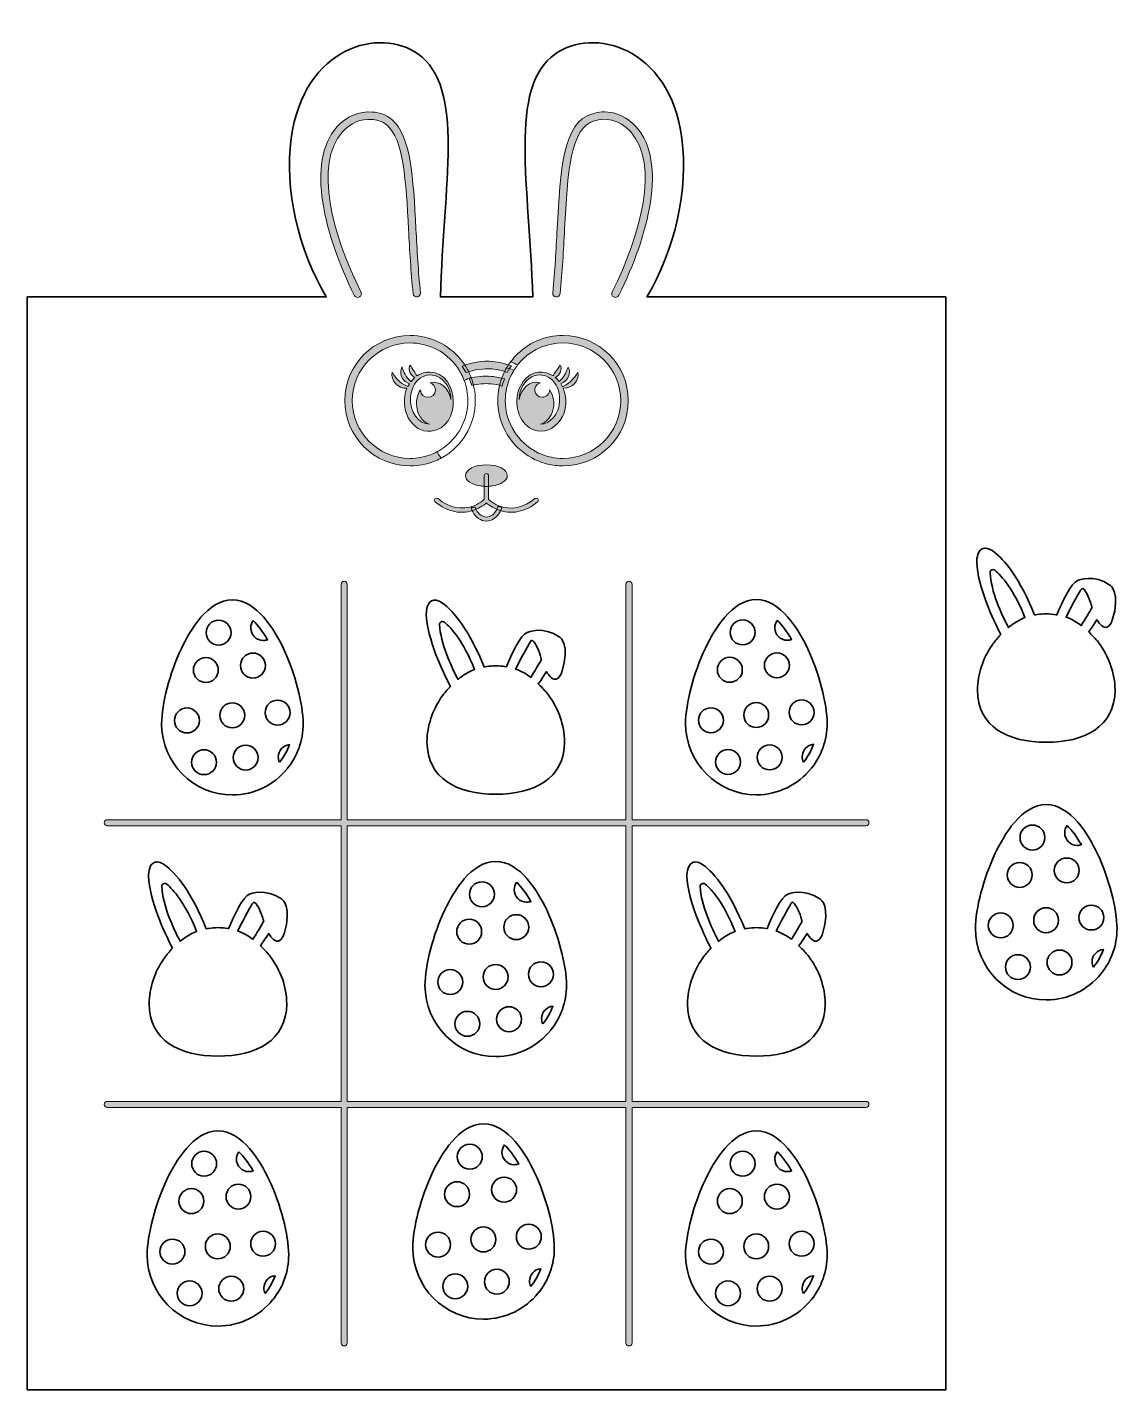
# Model space of a CAD drawing. Extents: x -30 to 1228, y -1210 to 358.
import ezdxf

# ---------------------------------------------------------------- set-up
doc = ezdxf.new("R2010")
doc.units = 0
doc.header["$MEASUREMENT"] = 0
doc.layers.add('Layer 1', color=7, linetype='Continuous', lineweight=0)

# ---------------------------------------------------------------- blocks, each defined once
blk = doc.blocks.new('Block_2')
at = {"layer": 'Layer 1', "true_color": 0x000000, "transparency": 33554687}
h = blk.add_hatch(color=18, dxfattribs=at)
h.dxf.hatch_style = 2
edge = h.paths.add_edge_path()
edge.add_spline(control_points=[(352.3, 47.5), (350.2, 46.4), (347.6, 47.3), (346.5, 49.4), (312.7, 117.2), (290.1, 202.6), (326.5, 243.1), (337.4, 255.2), (352.3, 261.5), (367.3, 260.2), (368.7, 260.2), (379.6, 259.5), (387.8, 253.1), (387.8, 253.1), (389.5, 251.7), (389.5, 251.7), (411.7, 233.2), (414.2, 185.6), (417.4, 125.4), (418.7, 101.8), (420, 77.4), (422.6, 52.2), (422.8, 49.8), (421.1, 47.7), (418.8, 47.5), (418.8, 47.5), (418.8, 47.5), (418.8, 47.5), (416.4, 47.2), (414.3, 49), (414.1, 51.3), (411.5, 76.8), (410.2, 101.3), (408.9, 125), (405.9, 180.8), (403.3, 229), (384.1, 245.1), (384.1, 245.1), (382.5, 246.4), (382.5, 246.4), (376.2, 251.3), (367, 251.7), (366.9, 251.7), (366.9, 251.7), (366.7, 251.7), (366.7, 251.7), (354.3, 252.8), (341.9, 247.6), (332.8, 237.4), (299.3, 200.1), (321.5, 118.5), (354.1, 53.2), (355.2, 51.1), (354.4, 48.6), (352.3, 47.5), (352.3, 47.5), (352.3, 47.5), (352.3, 47.5)], knot_values=[0, 0, 0, 0, 1, 1, 1, 2, 2, 2, 3, 3, 3, 4, 4, 4, 5, 5, 5, 6, 6, 6, 7, 7, 7, 8, 8, 8, 9, 9, 9, 10, 10, 10, 11, 11, 11, 12, 12, 12, 13, 13, 13, 14, 14, 14, 15, 15, 15, 16, 16, 16, 17, 17, 17, 18, 18, 18, 19, 19, 19, 19], degree=3, periodic=0)
h = blk.add_hatch(color=18, dxfattribs=at)
h.dxf.hatch_style = 2
edge = h.paths.add_edge_path()
edge.add_spline(control_points=[(645, 47.5), (645, 47.5), (645, 47.5), (645, 47.5), (643, 48.6), (642.1, 51.1), (643.2, 53.2), (675.8, 118.5), (698, 200.1), (664.5, 237.4), (651, 252.4), (634.1, 253.9), (622.8, 250.2), (594.7, 242.4), (591.9, 190.6), (588.4, 125.1), (587.1, 101.3), (585.8, 76.8), (583.2, 51.3), (583, 49), (580.9, 47.2), (578.5, 47.5), (578.5, 47.5), (578.5, 47.5), (578.5, 47.5), (576.2, 47.7), (574.5, 49.8), (574.7, 52.2), (577.3, 77.5), (578.6, 101.9), (579.9, 125.5), (583.6, 194.5), (586.5, 248.9), (620.4, 258.3), (634, 262.8), (654.6, 261.2), (670.8, 243.1), (707.2, 202.6), (684.6, 117.2), (650.8, 49.4), (649.7, 47.3), (647.1, 46.4), (645, 47.5)], knot_values=[0, 0, 0, 0, 1, 1, 1, 2, 2, 2, 3, 3, 3, 4, 4, 4, 5, 5, 5, 6, 6, 6, 7, 7, 7, 8, 8, 8, 9, 9, 9, 10, 10, 10, 11, 11, 11, 12, 12, 12, 13, 13, 13, 14, 14, 14, 14], degree=3, periodic=0)
at = {"layer": 'Layer 1'}
for points, knots in [([(352.3, 47.5), (350.2, 46.4), (347.6, 47.3), (346.5, 49.4), (312.7, 117.2), (290.1, 202.6), (326.5, 243.1), (337.4, 255.2), (352.3, 261.5), (367.3, 260.2), (368.7, 260.2), (379.6, 259.5), (387.8, 253.1), (387.8, 253.1), (389.5, 251.7), (389.5, 251.7), (411.7, 233.2), (414.2, 185.6), (417.4, 125.4), (418.7, 101.8), (420, 77.4), (422.6, 52.2), (422.8, 49.8), (421.1, 47.7), (418.8, 47.5), (418.8, 47.5), (418.8, 47.5), (418.8, 47.5), (416.4, 47.2), (414.3, 49), (414.1, 51.3), (411.5, 76.8), (410.2, 101.3), (408.9, 125), (405.9, 180.8), (403.3, 229), (384.1, 245.1), (384.1, 245.1), (382.5, 246.4), (382.5, 246.4), (376.2, 251.3), (367, 251.7), (366.9, 251.7), (366.9, 251.7), (366.7, 251.7), (366.7, 251.7), (354.3, 252.8), (341.9, 247.6), (332.8, 237.4), (299.3, 200.1), (321.5, 118.5), (354.1, 53.2), (355.2, 51.1), (354.4, 48.6), (352.3, 47.5), (352.3, 47.5), (352.3, 47.5), (352.3, 47.5)], [0, 0, 0, 0, 1, 1, 1, 2, 2, 2, 3, 3, 3, 4, 4, 4, 5, 5, 5, 6, 6, 6, 7, 7, 7, 8, 8, 8, 9, 9, 9, 10, 10, 10, 11, 11, 11, 12, 12, 12, 13, 13, 13, 14, 14, 14, 15, 15, 15, 16, 16, 16, 17, 17, 17, 18, 18, 18, 19, 19, 19, 19]), ([(645, 47.5), (645, 47.5), (645, 47.5), (645, 47.5), (643, 48.6), (642.1, 51.1), (643.2, 53.2), (675.8, 118.5), (698, 200.1), (664.5, 237.4), (651, 252.4), (634.1, 253.9), (622.8, 250.2), (594.7, 242.4), (591.9, 190.6), (588.4, 125.1), (587.1, 101.3), (585.8, 76.8), (583.2, 51.3), (583, 49), (580.9, 47.2), (578.5, 47.5), (578.5, 47.5), (578.5, 47.5), (578.5, 47.5), (576.2, 47.7), (574.5, 49.8), (574.7, 52.2), (577.3, 77.5), (578.6, 101.9), (579.9, 125.5), (583.6, 194.5), (586.5, 248.9), (620.4, 258.3), (634, 262.8), (654.6, 261.2), (670.8, 243.1), (707.2, 202.6), (684.6, 117.2), (650.8, 49.4), (649.7, 47.3), (647.1, 46.4), (645, 47.5)], [0, 0, 0, 0, 1, 1, 1, 2, 2, 2, 3, 3, 3, 4, 4, 4, 5, 5, 5, 6, 6, 6, 7, 7, 7, 8, 8, 8, 9, 9, 9, 10, 10, 10, 11, 11, 11, 12, 12, 12, 13, 13, 13, 14, 14, 14, 14])]:
    blk.add_open_spline(points, degree=3, knots=knots, dxfattribs=at)
blk = doc.blocks.new('Block_5')
at = {"layer": 'Layer 1', "true_color": 0x000000, "transparency": 33554687}
h = blk.add_hatch(color=18, dxfattribs=at)
h.dxf.hatch_style = 2
edge = h.paths.add_edge_path()
edge.add_spline(control_points=[(524.1, -36.6), (525, -35), (526.1, -33.4), (527.2, -31.9), (520.6, -29.2), (513.4, -27.5), (505.8, -26.8), (493.3, -25.7), (481.2, -27.8), (470.4, -32.3), (472.2, -34.6), (473.9, -37.1), (475.3, -39.6), (484.5, -36.1), (494.6, -34.5), (505.1, -35.4), (511.2, -35.9), (517, -37.3), (522.5, -39.3), (523, -38.4), (523.5, -37.5), (524.1, -36.6)], knot_values=[0, 0, 0, 0, 1, 1, 1, 2, 2, 2, 3, 3, 3, 4, 4, 4, 5, 5, 5, 6, 6, 6, 7, 7, 7, 7], degree=3, periodic=0)
h = blk.add_hatch(color=18, dxfattribs=at)
h.dxf.hatch_style = 2
edge = h.paths.add_edge_path()
edge.add_spline(control_points=[(519.1, -47.2), (519.2, -47.1), (519.2, -46.9), (519.3, -46.8), (514.5, -45.4), (509.5, -44.4), (504.3, -43.9), (495.5, -43.2), (486.8, -44), (478.7, -46.2), (479.8, -48.8), (480.9, -51.5), (481.7, -54.3), (488.7, -52.5), (496.1, -51.9), (503.6, -52.5), (508.1, -52.9), (512.4, -53.7), (516.6, -55), (517.3, -52.3), (518.2, -49.7), (519.1, -47.2)], knot_values=[0, 0, 0, 0, 1, 1, 1, 2, 2, 2, 3, 3, 3, 4, 4, 4, 5, 5, 5, 6, 6, 6, 7, 7, 7, 7], degree=3, periodic=0)
at = {"layer": 'Layer 1'}
for points in [[(524.1, -36.6), (525, -35), (526.1, -33.4), (527.2, -31.9), (520.6, -29.2), (513.4, -27.5), (505.8, -26.8), (493.3, -25.7), (481.2, -27.8), (470.4, -32.3), (472.2, -34.6), (473.9, -37.1), (475.3, -39.6), (484.5, -36.1), (494.6, -34.5), (505.1, -35.4), (511.2, -35.9), (517, -37.3), (522.5, -39.3), (523, -38.4), (523.5, -37.5), (524.1, -36.6)], [(519.1, -47.2), (519.2, -47.1), (519.2, -46.9), (519.3, -46.8), (514.5, -45.4), (509.5, -44.4), (504.3, -43.9), (495.5, -43.2), (486.8, -44), (478.7, -46.2), (479.8, -48.8), (480.9, -51.5), (481.7, -54.3), (488.7, -52.5), (496.1, -51.9), (503.6, -52.5), (508.1, -52.9), (512.4, -53.7), (516.6, -55), (517.3, -52.3), (518.2, -49.7), (519.1, -47.2)]]:
    blk.add_open_spline(points, degree=3, knots=[0, 0, 0, 0, 1, 1, 1, 2, 2, 2, 3, 3, 3, 4, 4, 4, 5, 5, 5, 6, 6, 6, 7, 7, 7, 7], dxfattribs=at)
blk = doc.blocks.new('Block_4')
at = {"layer": 'Layer 1', "true_color": 0x000000, "transparency": 33554687}
h = blk.add_hatch(color=18, dxfattribs=at)
h.dxf.hatch_style = 2
edge = h.paths.add_edge_path()
edge.add_spline(control_points=[(480.8, -45.1), (478.1, -46.1), (475.5, -47.3), (473, -48.7), (475.7, -55.9), (477.1, -63.7), (477.1, -71.8), (477.1, -94.3), (465.9, -114.3), (448.7, -126.3), (446.6, -127.8), (444.4, -129.1), (442.1, -130.4), (442.5, -131.6), (443, -132.7), (443.5, -133.9), (444.5, -135.2), (445.5, -136.5), (446.5, -137.8), (449.1, -136.4), (451.6, -134.8), (453.9, -133.2), (473.2, -119.6), (485.7, -97.1), (485.7, -71.8), (485.7, -62.4), (484, -53.4), (480.8, -45.1)], knot_values=[0, 0, 0, 0, 1, 1, 1, 2, 2, 2, 3, 3, 3, 4, 4, 4, 5, 5, 5, 6, 6, 6, 7, 7, 7, 8, 8, 8, 9, 9, 9, 9], degree=3, periodic=0)
edge = h.paths.add_edge_path()
edge.add_spline(control_points=[(448.7, -126.3), (446.6, -127.8), (444.4, -129.1), (442.1, -130.4), (441.9, -130.5), (441.6, -130.6), (441.4, -130.8), (439.1, -132), (436.7, -133), (434.3, -134), (426.9, -136.8), (419, -138.3), (410.7, -138.3), (374.1, -138.3), (344.2, -108.5), (344.2, -71.8), (344.2, -35.2), (374.1, -5.4), (410.7, -5.4), (430.9, -5.4), (449, -14.4), (461.2, -28.7), (463, -30.9), (464.8, -33.2), (466.3, -35.6), (467.4, -37.3), (468.5, -39), (469.4, -40.8), (470.8, -43.3), (472, -46), (473, -48.7), (475.7, -55.9), (477.1, -63.7), (477.1, -71.8), (477.1, -94.3), (465.9, -114.3), (448.7, -126.3)], knot_values=[0, 0, 0, 0, 1, 1, 1, 2, 2, 2, 3, 3, 3, 4, 4, 4, 5, 5, 5, 6, 6, 6, 7, 7, 7, 8, 8, 8, 9, 9, 9, 10, 10, 10, 11, 11, 11, 12, 12, 12, 12], degree=3, periodic=0)
edge = h.paths.add_edge_path()
edge.add_spline(control_points=[(480.8, -45.1), (479.8, -42.4), (478.6, -39.8), (477.3, -37.2), (476.2, -35.1), (475, -33.1), (473.7, -31.1), (472.1, -28.6), (470.4, -26.3), (468.6, -24.1), (454.7, -7.4), (433.9, 3.2), (410.7, 3.2), (369.3, 3.2), (335.6, -30.5), (335.6, -71.8), (335.6, -113.2), (369.3, -146.9), (410.7, -146.9), (420.3, -146.9), (429.4, -145.1), (437.8, -141.8), (440.5, -140.8), (443.1, -139.6), (445.6, -138.3), (446, -138.1), (446.2, -137.9), (446.5, -137.8), (449.1, -136.4), (451.6, -134.8), (453.9, -133.2), (473.2, -119.6), (485.7, -97.1), (485.7, -71.8), (485.7, -62.4), (484, -53.4), (480.8, -45.1)], knot_values=[0, 0, 0, 0, 1, 1, 1, 2, 2, 2, 3, 3, 3, 4, 4, 4, 5, 5, 5, 6, 6, 6, 7, 7, 7, 8, 8, 8, 9, 9, 9, 10, 10, 10, 11, 11, 11, 12, 12, 12, 12], degree=3, periodic=0)
h = blk.add_hatch(color=18, dxfattribs=at)
h.dxf.hatch_style = 2
edge = h.paths.add_edge_path()
edge.add_spline(control_points=[(586.6, -138.3), (582.1, -138.3), (577.6, -137.8), (573.3, -137), (570.4, -136.4), (567.6, -135.6), (564.9, -134.6), (564.9, -134.6), (564.8, -134.6), (564.7, -134.6), (561.9, -133.6), (559.2, -132.4), (556.6, -131.1), (535, -120.1), (520.2, -97.7), (520.2, -71.8), (520.2, -62.1), (522.3, -52.8), (526.1, -44.4), (527.3, -41.8), (528.7, -39.2), (530.2, -36.8), (531.5, -34.7), (532.9, -32.7), (534.4, -30.7), (536.3, -28.4), (538.3, -26.2), (540.4, -24.2), (552.3, -12.5), (568.7, -5.4), (586.6, -5.4), (623.3, -5.4), (653.1, -35.2), (653.1, -71.8), (653.1, -108.5), (623.3, -138.3), (586.6, -138.3)], knot_values=[0, 0, 0, 0, 1, 1, 1, 2, 2, 2, 3, 3, 3, 4, 4, 4, 5, 5, 5, 6, 6, 6, 7, 7, 7, 8, 8, 8, 9, 9, 9, 10, 10, 10, 11, 11, 11, 12, 12, 12, 12], degree=3, periodic=0)
edge = h.paths.add_edge_path()
edge.add_spline(control_points=[(586.6, 3.2), (565.2, 3.2), (545.8, -5.8), (532.1, -20.3), (530, -22.5), (528.1, -24.8), (526.3, -27.3), (524.6, -29.5), (523.1, -31.8), (521.7, -34.2), (520.2, -36.7), (518.9, -39.4), (517.7, -42.1), (513.8, -51.2), (511.6, -61.3), (511.6, -71.8), (511.6, -100.2), (527.4, -124.9), (550.6, -137.7), (553.3, -139.1), (556, -140.4), (558.9, -141.6), (559.5, -141.8), (560.2, -142.1), (560.8, -142.3), (563.6, -143.3), (566.4, -144.2), (569.3, -144.9), (574.9, -146.2), (580.6, -146.9), (586.6, -146.9), (628, -146.9), (661.7, -113.2), (661.7, -71.8), (661.7, -30.5), (628, 3.2), (586.6, 3.2)], knot_values=[0, 0, 0, 0, 1, 1, 1, 2, 2, 2, 3, 3, 3, 4, 4, 4, 5, 5, 5, 6, 6, 6, 7, 7, 7, 8, 8, 8, 9, 9, 9, 10, 10, 10, 11, 11, 11, 12, 12, 12, 12], degree=3, periodic=0)
edge = h.paths.add_edge_path()
edge.add_spline(control_points=[(526.3, -27.3), (524.6, -29.5), (523.1, -31.8), (521.7, -34.2), (524.6, -34.9), (527.5, -35.7), (530.2, -36.8), (531.5, -34.7), (532.9, -32.7), (534.4, -30.7), (531.8, -29.4), (529.1, -28.2), (526.3, -27.3)], knot_values=[0, 0, 0, 0, 1, 1, 1, 2, 2, 2, 3, 3, 3, 4, 4, 4, 4], degree=3, periodic=0)
at = {"layer": 'Layer 1'}
for points, knots in [([(480.8, -45.1), (479.8, -42.4), (478.6, -39.8), (477.3, -37.2), (476.2, -35.1), (475, -33.1), (473.7, -31.1), (472.1, -28.6), (470.4, -26.3), (468.6, -24.1), (454.7, -7.4), (433.9, 3.2), (410.7, 3.2), (369.3, 3.2), (335.6, -30.5), (335.6, -71.8), (335.6, -113.2), (369.3, -146.9), (410.7, -146.9), (420.3, -146.9), (429.4, -145.1), (437.8, -141.8), (440.5, -140.8), (443.1, -139.6), (445.6, -138.3), (446, -138.1), (446.2, -137.9), (446.5, -137.8), (449.1, -136.4), (451.6, -134.8), (453.9, -133.2), (473.2, -119.6), (485.7, -97.1), (485.7, -71.8), (485.7, -62.4), (484, -53.4), (480.8, -45.1)], [0, 0, 0, 0, 1, 1, 1, 2, 2, 2, 3, 3, 3, 4, 4, 4, 5, 5, 5, 6, 6, 6, 7, 7, 7, 8, 8, 8, 9, 9, 9, 10, 10, 10, 11, 11, 11, 12, 12, 12, 12]), ([(586.6, 3.2), (565.2, 3.2), (545.8, -5.8), (532.1, -20.3), (530, -22.5), (528.1, -24.8), (526.3, -27.3), (524.6, -29.5), (523.1, -31.8), (521.7, -34.2), (520.2, -36.7), (518.9, -39.4), (517.7, -42.1), (513.8, -51.2), (511.6, -61.3), (511.6, -71.8), (511.6, -100.2), (527.4, -124.9), (550.6, -137.7), (553.3, -139.1), (556, -140.4), (558.9, -141.6), (559.5, -141.8), (560.2, -142.1), (560.8, -142.3), (563.6, -143.3), (566.4, -144.2), (569.3, -144.9), (574.9, -146.2), (580.6, -146.9), (586.6, -146.9), (628, -146.9), (661.7, -113.2), (661.7, -71.8), (661.7, -30.5), (628, 3.2), (586.6, 3.2)], [0, 0, 0, 0, 1, 1, 1, 2, 2, 2, 3, 3, 3, 4, 4, 4, 5, 5, 5, 6, 6, 6, 7, 7, 7, 8, 8, 8, 9, 9, 9, 10, 10, 10, 11, 11, 11, 12, 12, 12, 12]), ([(448.7, -126.3), (446.6, -127.8), (444.4, -129.1), (442.1, -130.4), (441.9, -130.5), (441.6, -130.6), (441.4, -130.8), (439.1, -132), (436.7, -133), (434.3, -134), (426.9, -136.8), (419, -138.3), (410.7, -138.3), (374.1, -138.3), (344.2, -108.5), (344.2, -71.8), (344.2, -35.2), (374.1, -5.4), (410.7, -5.4), (430.9, -5.4), (449, -14.4), (461.2, -28.7), (463, -30.9), (464.8, -33.2), (466.3, -35.6), (467.4, -37.3), (468.5, -39), (469.4, -40.8), (470.8, -43.3), (472, -46), (473, -48.7), (475.7, -55.9), (477.1, -63.7), (477.1, -71.8), (477.1, -94.3), (465.9, -114.3), (448.7, -126.3)], [0, 0, 0, 0, 1, 1, 1, 2, 2, 2, 3, 3, 3, 4, 4, 4, 5, 5, 5, 6, 6, 6, 7, 7, 7, 8, 8, 8, 9, 9, 9, 10, 10, 10, 11, 11, 11, 12, 12, 12, 12]), ([(586.6, -138.3), (582.1, -138.3), (577.6, -137.8), (573.3, -137), (570.4, -136.4), (567.6, -135.6), (564.9, -134.6), (564.9, -134.6), (564.8, -134.6), (564.7, -134.6), (561.9, -133.6), (559.2, -132.4), (556.6, -131.1), (535, -120.1), (520.2, -97.7), (520.2, -71.8), (520.2, -62.1), (522.3, -52.8), (526.1, -44.4), (527.3, -41.8), (528.7, -39.2), (530.2, -36.8), (531.5, -34.7), (532.9, -32.7), (534.4, -30.7), (536.3, -28.4), (538.3, -26.2), (540.4, -24.2), (552.3, -12.5), (568.7, -5.4), (586.6, -5.4), (623.3, -5.4), (653.1, -35.2), (653.1, -71.8), (653.1, -108.5), (623.3, -138.3), (586.6, -138.3)], [0, 0, 0, 0, 1, 1, 1, 2, 2, 2, 3, 3, 3, 4, 4, 4, 5, 5, 5, 6, 6, 6, 7, 7, 7, 8, 8, 8, 9, 9, 9, 10, 10, 10, 11, 11, 11, 12, 12, 12, 12]), ([(526.3, -27.3), (524.6, -29.5), (523.1, -31.8), (521.7, -34.2), (524.6, -34.9), (527.5, -35.7), (530.2, -36.8), (531.5, -34.7), (532.9, -32.7), (534.4, -30.7), (531.8, -29.4), (529.1, -28.2), (526.3, -27.3)], [0, 0, 0, 0, 1, 1, 1, 2, 2, 2, 3, 3, 3, 4, 4, 4, 4]), ([(480.8, -45.1), (478.1, -46.1), (475.5, -47.3), (473, -48.7), (475.7, -55.9), (477.1, -63.7), (477.1, -71.8), (477.1, -94.3), (465.9, -114.3), (448.7, -126.3), (446.6, -127.8), (444.4, -129.1), (442.1, -130.4), (442.5, -131.6), (443, -132.7), (443.5, -133.9), (444.5, -135.2), (445.5, -136.5), (446.5, -137.8), (449.1, -136.4), (451.6, -134.8), (453.9, -133.2), (473.2, -119.6), (485.7, -97.1), (485.7, -71.8), (485.7, -62.4), (484, -53.4), (480.8, -45.1)], [0, 0, 0, 0, 1, 1, 1, 2, 2, 2, 3, 3, 3, 4, 4, 4, 5, 5, 5, 6, 6, 6, 7, 7, 7, 8, 8, 8, 9, 9, 9, 9])]:
    blk.add_open_spline(points, degree=3, knots=knots, dxfattribs=at)
blk.add_blockref('Block_5', (0, 0), dxfattribs=at)
blk = doc.blocks.new('Block_7')
at = {"layer": 'Layer 1', "true_color": 0x000000, "transparency": 33554687}
h = blk.add_hatch(color=18, dxfattribs=at)
h.dxf.hatch_style = 2
edge = h.paths.add_edge_path()
edge.add_spline(control_points=[(557.6, -188), (543.5, -200), (526.7, -203.5), (511.1, -197.1), (509.9, -196.7), (508.8, -196.2), (507.7, -195.6), (504.9, -194.2), (502.2, -192.5), (499.5, -190.4), (499.1, -190.1), (498.8, -189.8), (498.5, -189.5), (498.1, -189.8), (497.8, -190.1), (497.4, -190.4), (494.7, -192.5), (492, -194.2), (489.2, -195.6), (488.1, -196.2), (487, -196.7), (485.8, -197.1), (470.2, -203.5), (453.4, -200), (439.3, -188), (436.9, -185.9), (440.4, -182.5), (442.8, -184.5), (455, -194.9), (470.5, -198.3), (484.2, -192.7), (485.3, -192.3), (486.5, -191.7), (487.6, -191.1), (490.5, -189.6), (493.3, -187.6), (496, -185.2), (496, -185.2), (496, -158.1), (496, -158.1), (496, -156.5), (497.2, -155.7), (498.5, -155.7), (499.7, -155.7), (500.9, -156.5), (500.9, -158.1), (500.9, -158.1), (500.9, -185.2), (500.9, -185.2), (503.6, -187.6), (506.4, -189.6), (509.3, -191.1), (510.4, -191.7), (511.6, -192.3), (512.7, -192.8), (526.4, -198.3), (541.9, -194.9), (554.1, -184.5), (556.5, -182.5), (560, -185.9), (557.6, -188)], knot_values=[0, 0, 0, 0, 1, 1, 1, 2, 2, 2, 3, 3, 3, 4, 4, 4, 5, 5, 5, 6, 6, 6, 7, 7, 7, 8, 8, 8, 9, 9, 9, 10, 10, 10, 11, 11, 11, 12, 12, 12, 13, 13, 13, 14, 14, 14, 15, 15, 15, 16, 16, 16, 17, 17, 17, 18, 18, 18, 19, 19, 19, 20, 20, 20, 20], degree=3, periodic=0)
h = blk.add_hatch(color=18, dxfattribs=at)
h.dxf.hatch_style = 2
edge = h.paths.add_edge_path()
edge.add_spline(control_points=[(522.5, -158.1), (522.5, -163.7), (515.1, -168.5), (505.1, -170), (503.7, -170.2), (502.3, -170.4), (500.9, -170.4), (500.1, -170.5), (499.3, -170.5), (498.5, -170.5), (497.6, -170.5), (496.8, -170.5), (496, -170.4), (494.6, -170.3), (493.2, -170.2), (491.9, -170), (481.8, -168.5), (474.4, -163.7), (474.4, -158.1), (474.4, -151.2), (485.2, -145.6), (498.5, -145.6), (511.8, -145.6), (522.5, -151.2), (522.5, -158.1)], knot_values=[0, 0, 0, 0, 1, 1, 1, 2, 2, 2, 3, 3, 3, 4, 4, 4, 5, 5, 5, 6, 6, 6, 7, 7, 7, 8, 8, 8, 8], degree=3, periodic=0)
at = {"layer": 'Layer 1'}
for points, knots in [([(557.6, -188), (543.5, -200), (526.7, -203.5), (511.1, -197.1), (509.9, -196.7), (508.8, -196.2), (507.7, -195.6), (504.9, -194.2), (502.2, -192.5), (499.5, -190.4), (499.1, -190.1), (498.8, -189.8), (498.5, -189.5), (498.1, -189.8), (497.8, -190.1), (497.4, -190.4), (494.7, -192.5), (492, -194.2), (489.2, -195.6), (488.1, -196.2), (487, -196.7), (485.8, -197.1), (470.2, -203.5), (453.4, -200), (439.3, -188), (436.9, -185.9), (440.4, -182.5), (442.8, -184.5), (455, -194.9), (470.5, -198.3), (484.2, -192.7), (485.3, -192.3), (486.5, -191.7), (487.6, -191.1), (490.5, -189.6), (493.3, -187.6), (496, -185.2), (496, -185.2), (496, -158.1), (496, -158.1), (496, -156.5), (497.2, -155.7), (498.5, -155.7), (499.7, -155.7), (500.9, -156.5), (500.9, -158.1), (500.9, -158.1), (500.9, -185.2), (500.9, -185.2), (503.6, -187.6), (506.4, -189.6), (509.3, -191.1), (510.4, -191.7), (511.6, -192.3), (512.7, -192.8), (526.4, -198.3), (541.9, -194.9), (554.1, -184.5), (556.5, -182.5), (560, -185.9), (557.6, -188)], [0, 0, 0, 0, 1, 1, 1, 2, 2, 2, 3, 3, 3, 4, 4, 4, 5, 5, 5, 6, 6, 6, 7, 7, 7, 8, 8, 8, 9, 9, 9, 10, 10, 10, 11, 11, 11, 12, 12, 12, 13, 13, 13, 14, 14, 14, 15, 15, 15, 16, 16, 16, 17, 17, 17, 18, 18, 18, 19, 19, 19, 20, 20, 20, 20]), ([(522.5, -158.1), (522.5, -163.7), (515.1, -168.5), (505.1, -170), (503.7, -170.2), (502.3, -170.4), (500.9, -170.4), (500.1, -170.5), (499.3, -170.5), (498.5, -170.5), (497.6, -170.5), (496.8, -170.5), (496, -170.4), (494.6, -170.3), (493.2, -170.2), (491.9, -170), (481.8, -168.5), (474.4, -163.7), (474.4, -158.1), (474.4, -151.2), (485.2, -145.6), (498.5, -145.6), (511.8, -145.6), (522.5, -151.2), (522.5, -158.1)], [0, 0, 0, 0, 1, 1, 1, 2, 2, 2, 3, 3, 3, 4, 4, 4, 5, 5, 5, 6, 6, 6, 7, 7, 7, 8, 8, 8, 8])]:
    blk.add_open_spline(points, degree=3, knots=knots, dxfattribs=at)
blk = doc.blocks.new('Block_6')
at = {"layer": 'Layer 1', "true_color": 0x000000, "transparency": 33554687}
h = blk.add_hatch(color=18, dxfattribs=at)
h.dxf.hatch_style = 2
edge = h.paths.add_edge_path()
edge.add_spline(control_points=[(513.7, -194), (513, -193.8), (512.3, -193.7), (511.6, -193.5), (511.1, -195), (510.6, -196.4), (509.9, -197.7), (507.4, -202.5), (503.2, -205.7), (498.5, -205.7), (493.7, -205.7), (489.5, -202.5), (487, -197.7), (486.4, -196.7), (486, -195.6), (485.6, -194.4), (484, -194.5), (482.5, -194.7), (480.9, -194.9), (481.4, -196.6), (482, -198.2), (482.7, -199.6), (486.1, -206.1), (491.9, -210.3), (498.5, -210.3), (505, -210.3), (510.9, -206.1), (514.2, -199.6), (515, -198.1), (515.6, -196.5), (516.1, -194.7), (515.3, -194.5), (514.5, -194.2), (513.7, -194)], knot_values=[0, 0, 0, 0, 1, 1, 1, 2, 2, 2, 3, 3, 3, 4, 4, 4, 5, 5, 5, 6, 6, 6, 7, 7, 7, 8, 8, 8, 9, 9, 9, 10, 10, 10, 11, 11, 11, 11], degree=3, periodic=0)
at = {"layer": 'Layer 1'}
blk.add_open_spline([(513.7, -194), (513, -193.8), (512.3, -193.7), (511.6, -193.5), (511.1, -195), (510.6, -196.4), (509.9, -197.7), (507.4, -202.5), (503.2, -205.7), (498.5, -205.7), (493.7, -205.7), (489.5, -202.5), (487, -197.7), (486.4, -196.7), (486, -195.6), (485.6, -194.4), (484, -194.5), (482.5, -194.7), (480.9, -194.9), (481.4, -196.6), (482, -198.2), (482.7, -199.6), (486.1, -206.1), (491.9, -210.3), (498.5, -210.3), (505, -210.3), (510.9, -206.1), (514.2, -199.6), (515, -198.1), (515.6, -196.5), (516.1, -194.7), (515.3, -194.5), (514.5, -194.2), (513.7, -194)], degree=3, knots=[0, 0, 0, 0, 1, 1, 1, 2, 2, 2, 3, 3, 3, 4, 4, 4, 5, 5, 5, 6, 6, 6, 7, 7, 7, 8, 8, 8, 9, 9, 9, 10, 10, 10, 11, 11, 11, 11], dxfattribs=at)
blk.add_blockref('Block_7', (0, 0), dxfattribs=at)
blk = doc.blocks.new('Block_3')
at = {"layer": 'Layer 1', "true_color": 0x000000, "transparency": 33554687}
h = blk.add_hatch(color=18, dxfattribs=at)
h.dxf.hatch_style = 2
edge = h.paths.add_edge_path()
edge.add_spline(control_points=[(411.3, -66.7), (413.4, -45.3), (433.2, -35.3), (447.7, -47.6), (453.5, -52.6), (457.5, -60.7), (457.7, -70.5), (455.6, -57.4), (444.9, -48.2), (433.6, -51.3), (437.1, -52.4), (439.7, -55.6), (439.7, -59.5), (439.7, -70.7), (422.7, -70.7), (422.7, -59.5), (422.7, -59.2), (418, -65.7), (418, -75.3), (418, -86.7), (424.4, -96.3), (433, -99), (421, -98.5), (409.4, -85.5), (411.3, -66.7)], knot_values=[0, 0, 0, 0, 1, 1, 1, 2, 2, 2, 3, 3, 3, 4, 4, 4, 5, 5, 5, 6, 6, 6, 7, 7, 7, 8, 8, 8, 8], degree=3, periodic=0)
edge = h.paths.add_edge_path()
edge.add_spline(control_points=[(407.1, -57.6), (397.4, -79.9), (411.5, -109.2), (434.9, -106.9), (470, -103.3), (468, -39.8), (433.3, -38.9), (428.5, -38.8), (423.5, -40.1), (418.7, -43.3), (416.4, -40), (413.7, -35.3), (410.6, -30.9), (408.3, -34.2), (409.9, -41.7), (415.3, -44.8), (416.9, -45.7), (416.3, -44.2), (412.2, -49.3), (411.5, -50.1), (411.9, -50.4), (409.9, -48.2), (403.8, -41.7), (402.8, -36.6), (401.3, -33.2), (398, -38.7), (400.3, -47.6), (407.7, -51.3), (410.8, -52.9), (410.4, -50.9), (408, -55.7), (396.2, -49.8), (394.8, -46), (390, -39.2), (387.9, -48.2), (396.6, -58.2), (407.1, -57.6)], knot_values=[0, 0, 0, 0, 1, 1, 1, 2, 2, 2, 3, 3, 3, 4, 4, 4, 5, 5, 5, 6, 6, 6, 7, 7, 7, 8, 8, 8, 9, 9, 9, 10, 10, 10, 11, 11, 11, 12, 12, 12, 12], degree=3, periodic=0)
h = blk.add_hatch(color=18, dxfattribs=at)
h.dxf.hatch_style = 2
edge = h.paths.add_edge_path()
edge.add_spline(control_points=[(582.7, -71.7), (582.4, -88), (571.4, -98.5), (560.8, -99), (575.3, -94.5), (580.7, -73), (571.1, -59.3), (571.2, -64), (567.4, -67.9), (562.6, -67.9), (552.9, -67.9), (550.9, -54), (560.3, -51.3), (548.9, -48.1), (538.3, -57.4), (536.2, -70.4), (536.4, -58.2), (542.5, -48.8), (550.6, -44.6), (565.8, -36.7), (583.4, -49.3), (582.7, -71.7)], knot_values=[0, 0, 0, 0, 1, 1, 1, 2, 2, 2, 3, 3, 3, 4, 4, 4, 5, 5, 5, 6, 6, 6, 7, 7, 7, 7], degree=3, periodic=0)
edge = h.paths.add_edge_path()
edge.add_spline(control_points=[(603.8, -39.1), (598.6, -46.5), (597.2, -50.1), (586.3, -55.5), (585.5, -55.8), (586.3, -55.9), (583.9, -52.2), (592.4, -49.7), (596.4, -39.5), (592.5, -33.2), (590.4, -38.1), (589.8, -42.5), (582.2, -49.9), (580.9, -48.2), (579.5, -46.7), (577.7, -45.2), (583.3, -42.7), (585.9, -34.8), (583.3, -30.8), (573.2, -45), (576.9, -43.9), (572.3, -41.6), (559.9, -35.2), (545.1, -40.1), (537.6, -55), (529.7, -70.7), (533.5, -93.9), (548.2, -103.1), (571.4, -117.7), (598.1, -88.9), (587.6, -59.8), (586.7, -57.2), (586.5, -57.6), (587.1, -57.6), (597.6, -57.9), (605.9, -47.9), (603.8, -39.1)], knot_values=[0, 0, 0, 0, 1, 1, 1, 2, 2, 2, 3, 3, 3, 4, 4, 4, 5, 5, 5, 6, 6, 6, 7, 7, 7, 8, 8, 8, 9, 9, 9, 10, 10, 10, 11, 11, 11, 12, 12, 12, 12], degree=3, periodic=0)
at = {"layer": 'Layer 1'}
for points, knots in [([(407.1, -57.6), (397.4, -79.9), (411.5, -109.2), (434.9, -106.9), (470, -103.3), (468, -39.8), (433.3, -38.9), (428.5, -38.8), (423.5, -40.1), (418.7, -43.3), (416.4, -40), (413.7, -35.3), (410.6, -30.9), (408.3, -34.2), (409.9, -41.7), (415.3, -44.8), (416.9, -45.7), (416.3, -44.2), (412.2, -49.3), (411.5, -50.1), (411.9, -50.4), (409.9, -48.2), (403.8, -41.7), (402.8, -36.6), (401.3, -33.2), (398, -38.7), (400.3, -47.6), (407.7, -51.3), (410.8, -52.9), (410.4, -50.9), (408, -55.7), (396.2, -49.8), (394.8, -46), (390, -39.2), (387.9, -48.2), (396.6, -58.2), (407.1, -57.6)], [0, 0, 0, 0, 1, 1, 1, 2, 2, 2, 3, 3, 3, 4, 4, 4, 5, 5, 5, 6, 6, 6, 7, 7, 7, 8, 8, 8, 9, 9, 9, 10, 10, 10, 11, 11, 11, 12, 12, 12, 12]), ([(603.8, -39.1), (598.6, -46.5), (597.2, -50.1), (586.3, -55.5), (585.5, -55.8), (586.3, -55.9), (583.9, -52.2), (592.4, -49.7), (596.4, -39.5), (592.5, -33.2), (590.4, -38.1), (589.8, -42.5), (582.2, -49.9), (580.9, -48.2), (579.5, -46.7), (577.7, -45.2), (583.3, -42.7), (585.9, -34.8), (583.3, -30.8), (573.2, -45), (576.9, -43.9), (572.3, -41.6), (559.9, -35.2), (545.1, -40.1), (537.6, -55), (529.7, -70.7), (533.5, -93.9), (548.2, -103.1), (571.4, -117.7), (598.1, -88.9), (587.6, -59.8), (586.7, -57.2), (586.5, -57.6), (587.1, -57.6), (597.6, -57.9), (605.9, -47.9), (603.8, -39.1)], [0, 0, 0, 0, 1, 1, 1, 2, 2, 2, 3, 3, 3, 4, 4, 4, 5, 5, 5, 6, 6, 6, 7, 7, 7, 8, 8, 8, 9, 9, 9, 10, 10, 10, 11, 11, 11, 12, 12, 12, 12]), ([(411.3, -66.7), (413.4, -45.3), (433.2, -35.3), (447.7, -47.6), (453.5, -52.6), (457.5, -60.7), (457.7, -70.5), (455.6, -57.4), (444.9, -48.2), (433.6, -51.3), (437.1, -52.4), (439.7, -55.6), (439.7, -59.5), (439.7, -70.7), (422.7, -70.7), (422.7, -59.5), (422.7, -59.2), (418, -65.7), (418, -75.3), (418, -86.7), (424.4, -96.3), (433, -99), (421, -98.5), (409.4, -85.5), (411.3, -66.7)], [0, 0, 0, 0, 1, 1, 1, 2, 2, 2, 3, 3, 3, 4, 4, 4, 5, 5, 5, 6, 6, 6, 7, 7, 7, 8, 8, 8, 8]), ([(582.7, -71.7), (582.4, -88), (571.4, -98.5), (560.8, -99), (575.3, -94.5), (580.7, -73), (571.1, -59.3), (571.2, -64), (567.4, -67.9), (562.6, -67.9), (552.9, -67.9), (550.9, -54), (560.3, -51.3), (548.9, -48.1), (538.3, -57.4), (536.2, -70.4), (536.4, -58.2), (542.5, -48.8), (550.6, -44.6), (565.8, -36.7), (583.4, -49.3), (582.7, -71.7)], [0, 0, 0, 0, 1, 1, 1, 2, 2, 2, 3, 3, 3, 4, 4, 4, 5, 5, 5, 6, 6, 6, 7, 7, 7, 7])]:
    blk.add_open_spline(points, degree=3, knots=knots, dxfattribs=at)
for name in ['Block_4', 'Block_6']:
    blk.add_blockref(name, (0, 0), dxfattribs=at)
blk = doc.blocks.new('Block_1')
at = {"layer": 'Layer 1', "color": 1, "lineweight": 35, "true_color": 0xff0000}
blk.add_open_spline([(1027.1, 47.5), (1027.1, 47.5), (1027.1, -1209.7), (1027.1, -1209.7), (1027.1, -1209.7), (-29.8, -1209.7), (-29.8, -1209.7), (-29.8, -1209.7), (-29.8, 47.5), (-29.8, 47.5), (-29.8, 47.5), (314.2, 47.5), (314.2, 47.5), (281.6, 102.4), (266.1, 171.3), (273.9, 229.8), (288.3, 336.8), (377.2, 357.8), (419.5, 327.2), (474.5, 288.3), (448.9, 176.1), (445.6, 47.5), (445.6, 47.5), (551.7, 47.5), (551.7, 47.5), (548.4, 176.1), (522.8, 288.3), (577.8, 327.2), (620.1, 357.8), (709, 336.8), (723.4, 229.8), (731.2, 171.3), (715.7, 102.4), (683.1, 47.5), (683.1, 47.5), (1027.1, 47.5), (1027.1, 47.5)], degree=3, knots=[0, 0, 0, 0, 1, 1, 1, 2, 2, 2, 3, 3, 3, 4, 4, 4, 5, 5, 5, 6, 6, 6, 7, 7, 7, 8, 8, 8, 9, 9, 9, 10, 10, 10, 11, 11, 11, 12, 12, 12, 12], dxfattribs=at)
at = {"layer": 'Layer 1'}
for name in ['Block_2', 'Block_3']:
    blk.add_blockref(name, (0, 0), dxfattribs=at)
blk = doc.blocks.new('Block_0')
at = {"layer": 'Layer 1', "true_color": 0x000000, "transparency": 33554687}
h = blk.add_hatch(color=18, dxfattribs=at)
h.dxf.hatch_style = 2
edge = h.paths.add_edge_path()
edge.add_spline(control_points=[(659, -878), (659, -878), (338.3, -878), (338.3, -878), (338.3, -878), (338.3, -560.9), (338.3, -560.9), (338.3, -560.9), (659, -560.9), (659, -560.9), (659, -560.9), (659, -878), (659, -878)], knot_values=[0, 0, 0, 0, 1, 1, 1, 2, 2, 2, 3, 3, 3, 4, 4, 4, 4], degree=3, periodic=0)
edge = h.paths.add_edge_path()
edge.add_spline(control_points=[(935.1, -878), (935.1, -878), (666, -878), (666, -878), (666, -878), (666, -560.9), (666, -560.9), (666, -560.9), (935.1, -560.9), (935.1, -560.9), (937, -560.9), (938.6, -559.4), (938.6, -557.4), (938.6, -555.5), (937, -553.9), (935.1, -553.9), (935.1, -553.9), (666, -553.9), (666, -553.9), (666, -553.9), (666, -283.1), (666, -283.1), (666, -281.1), (664.4, -279.6), (662.5, -279.6), (660.5, -279.6), (659, -281.1), (659, -283.1), (659, -283.1), (659, -553.9), (659, -553.9), (659, -553.9), (338.3, -553.9), (338.3, -553.9), (338.3, -553.9), (338.3, -283.1), (338.3, -283.1), (338.3, -281.1), (336.8, -279.6), (334.8, -279.6), (332.9, -279.6), (331.3, -281.1), (331.3, -283.1), (331.3, -283.1), (331.3, -553.9), (331.3, -553.9), (331.3, -553.9), (62.2, -553.9), (62.2, -553.9), (60.3, -553.9), (58.7, -555.5), (58.7, -557.4), (58.7, -559.4), (60.3, -560.9), (62.2, -560.9), (62.2, -560.9), (331.3, -560.9), (331.3, -560.9), (331.3, -560.9), (331.3, -878), (331.3, -878), (331.3, -878), (62.2, -878), (62.2, -878), (60.3, -878), (58.7, -879.6), (58.7, -881.5), (58.7, -883.5), (60.3, -885), (62.2, -885), (62.2, -885), (331.3, -885), (331.3, -885), (331.3, -885), (331.3, -1155.9), (331.3, -1155.9), (331.3, -1157.8), (332.9, -1159.4), (334.8, -1159.4), (336.8, -1159.4), (338.3, -1157.8), (338.3, -1155.9), (338.3, -1155.9), (338.3, -885), (338.3, -885), (338.3, -885), (659, -885), (659, -885), (659, -885), (659, -1155.9), (659, -1155.9), (659, -1157.8), (660.5, -1159.4), (662.5, -1159.4), (664.4, -1159.4), (666, -1157.8), (666, -1155.9), (666, -1155.9), (666, -885), (666, -885), (666, -885), (935.1, -885), (935.1, -885), (937, -885), (938.6, -883.5), (938.6, -881.5), (938.6, -879.6), (937, -878), (935.1, -878)], knot_values=[0, 0, 0, 0, 1, 1, 1, 2, 2, 2, 3, 3, 3, 4, 4, 4, 5, 5, 5, 6, 6, 6, 7, 7, 7, 8, 8, 8, 9, 9, 9, 10, 10, 10, 11, 11, 11, 12, 12, 12, 13, 13, 13, 14, 14, 14, 15, 15, 15, 16, 16, 16, 17, 17, 17, 18, 18, 18, 19, 19, 19, 20, 20, 20, 21, 21, 21, 22, 22, 22, 23, 23, 23, 24, 24, 24, 25, 25, 25, 26, 26, 26, 27, 27, 27, 28, 28, 28, 29, 29, 29, 30, 30, 30, 31, 31, 31, 32, 32, 32, 33, 33, 33, 34, 34, 34, 35, 35, 35, 36, 36, 36, 36], degree=3, periodic=0)
at = {"layer": 'Layer 1', "color": 1, "lineweight": 35, "true_color": 0xff0000}
for points, knots in [([(1201.4, -348.3), (1201.3, -348.3), (1201.3, -348.3), (1201.3, -348.3), (1197.9, -344.4), (1194.6, -341), (1191.4, -337.9), (1193.6, -335.1), (1196.8, -330.3), (1200.9, -323.8), (1202.6, -326.6), (1204.4, -329), (1206.6, -330.9), (1208.9, -332.9), (1211, -332.9), (1212.3, -332.5), (1216.4, -331.3), (1218.4, -325.1), (1218.6, -324.4), (1228.3, -292.4), (1216.9, -284.7), (1215.6, -284), (1197.2, -271.1), (1179.9, -278.1), (1178.6, -278.7), (1171.1, -281.4), (1160.8, -303.7), (1154.8, -318.3), (1154.6, -318.3), (1154.4, -318.2), (1154.1, -318.2), (1150.3, -317.5), (1146.5, -317.1), (1142.6, -317.1), (1139, -317.1), (1135.5, -317.4), (1132, -318), (1131, -318.1), (1130, -318.2), (1129.1, -318.4), (1113, -277.8), (1094.2, -253.8), (1081.4, -245.1), (1076.3, -241.5), (1072, -240.7), (1068.7, -242.4), (1062.5, -245.8), (1062.6, -257.3), (1062.6, -257.8), (1063.8, -286.2), (1081.1, -323), (1090.3, -340.9), (1086.4, -345), (1083.5, -348.6), (1081.9, -350.8), (1080.8, -352.2), (1080.3, -353), (1080.3, -353), (1075, -360.6), (1070.8, -369), (1067.9, -377.7), (1065, -386.5), (1063.4, -395.6), (1063.4, -404.6), (1063.4, -447.3), (1098.9, -464.9), (1142.6, -464.9), (1186.3, -464.9), (1221.7, -447.3), (1221.7, -404.6), (1221.7, -385.5), (1214.6, -365.9), (1202.8, -350.2), (1202.4, -349.6), (1201.9, -348.9), (1201.4, -348.3)], [0, 0, 0, 0, 1, 1, 1, 2, 2, 2, 3, 3, 3, 4, 4, 4, 5, 5, 5, 6, 6, 6, 7, 7, 7, 8, 8, 8, 9, 9, 9, 10, 10, 10, 11, 11, 11, 12, 12, 12, 13, 13, 13, 14, 14, 14, 15, 15, 15, 16, 16, 16, 17, 17, 17, 18, 18, 18, 19, 19, 19, 20, 20, 20, 21, 21, 21, 22, 22, 22, 23, 23, 23, 24, 24, 24, 25, 25, 25, 25]), ([(1110.6, -325), (1106.4, -327.3), (1102.5, -330), (1099.1, -332.8), (1090.6, -316.7), (1079.2, -291.5), (1077.9, -269.9), (1077.8, -268.5), (1078.5, -267.3), (1079.8, -266.6), (1080.2, -266.4), (1080.8, -266.2), (1081.4, -266.2), (1082.1, -266.2), (1082.9, -266.4), (1083.6, -267), (1091.4, -273.5), (1104.9, -288.5), (1118.1, -321.4), (1115.5, -322.4), (1113, -323.6), (1110.6, -325)], [0, 0, 0, 0, 1, 1, 1, 2, 2, 2, 3, 3, 3, 4, 4, 4, 5, 5, 5, 6, 6, 6, 7, 7, 7, 7]), ([(1175.1, -325.4), (1172, -323.6), (1168.7, -322.1), (1165.4, -320.9), (1172.8, -305.7), (1182.5, -289.3), (1182.6, -289.1), (1183.1, -288.2), (1183.6, -287.8), (1184, -287.9), (1186.8, -288.2), (1191.6, -297.5), (1193.7, -304.9), (1194.2, -306.6), (1194.7, -308.5), (1195.3, -310.4), (1195.3, -310.4), (1195, -310.2), (1195, -310.2), (1192.5, -314.6), (1187, -324), (1182.8, -330.5), (1180.3, -328.6), (1177.7, -326.9), (1175.1, -325.4)], [0, 0, 0, 0, 1, 1, 1, 2, 2, 2, 3, 3, 3, 4, 4, 4, 5, 5, 5, 6, 6, 6, 7, 7, 7, 8, 8, 8, 8]), ([(264.9, -356.8), (255, -335.9), (234.3, -300.9), (206.2, -300.9), (178.1, -300.9), (157.4, -335.9), (147.5, -356.8), (134.1, -385.1), (124.8, -420.7), (124.8, -443.5), (124.8, -488.7), (161.3, -525.5), (206.2, -525.5), (231.6, -525.5), (254.2, -513.8), (269.2, -495.4), (269.4, -495.2), (269.5, -495), (269.7, -494.8), (280.9, -480.7), (287.6, -462.9), (287.6, -443.5), (287.6, -420.7), (278.3, -385.1), (264.9, -356.8)], [0, 0, 0, 0, 1, 1, 1, 2, 2, 2, 3, 3, 3, 4, 4, 4, 5, 5, 5, 6, 6, 6, 7, 7, 7, 8, 8, 8, 8]), ([(568, -408), (568, -408), (568, -408), (568, -408), (564.6, -404.2), (561.3, -400.7), (558, -397.6), (560.2, -394.8), (563.4, -390.1), (567.6, -383.5), (569.2, -386.3), (571.1, -388.8), (573.2, -390.6), (575.6, -392.7), (577.6, -392.6), (578.9, -392.2), (583, -391), (585, -384.8), (585.2, -384.1), (594.9, -352.2), (583.6, -344.5), (582.3, -343.7), (563.9, -330.8), (546.5, -337.9), (545.2, -338.5), (537.7, -341.1), (527.5, -363.4), (521.5, -378), (521.2, -378), (521, -378), (520.8, -377.9), (517, -377.2), (513.1, -376.9), (509.2, -376.9), (505.6, -376.9), (502.1, -377.2), (498.7, -377.7), (497.7, -377.8), (496.7, -378), (495.7, -378.1), (479.7, -337.5), (460.8, -313.6), (448, -304.8), (442.9, -301.3), (438.7, -300.4), (435.4, -302.2), (429.2, -305.5), (429.3, -317), (429.3, -317.6), (430.4, -345.9), (447.7, -382.8), (457, -400.6), (453, -404.7), (450.1, -408.3), (448.5, -410.5), (447.5, -411.9), (446.9, -412.7), (446.9, -412.7), (441.7, -420.3), (437.4, -428.7), (434.6, -437.5), (431.7, -446.2), (430.1, -455.3), (430.1, -464.3), (430.1, -507), (465.5, -524.6), (509.2, -524.6), (552.9, -524.6), (588.3, -507), (588.3, -464.3), (588.3, -445.2), (581.2, -425.7), (569.4, -409.9), (569, -409.3), (568.6, -408.7), (568, -408)], [0, 0, 0, 0, 1, 1, 1, 2, 2, 2, 3, 3, 3, 4, 4, 4, 5, 5, 5, 6, 6, 6, 7, 7, 7, 8, 8, 8, 9, 9, 9, 10, 10, 10, 11, 11, 11, 12, 12, 12, 13, 13, 13, 14, 14, 14, 15, 15, 15, 16, 16, 16, 17, 17, 17, 18, 18, 18, 19, 19, 19, 20, 20, 20, 21, 21, 21, 22, 22, 22, 23, 23, 23, 24, 24, 24, 25, 25, 25, 25]), ([(867.8, -356.6), (857.9, -335.7), (837.1, -300.6), (809.1, -300.6), (781, -300.6), (760.2, -335.7), (750.4, -356.6), (737, -384.8), (727.6, -420.5), (727.6, -443.2), (727.6, -488.5), (764.2, -525.3), (809.1, -525.3), (834.4, -525.3), (857.1, -513.5), (872, -495.2), (872.2, -494.9), (872.4, -494.7), (872.6, -494.5), (883.8, -480.4), (890.5, -462.6), (890.5, -443.2), (890.5, -420.5), (881.1, -384.8), (867.8, -356.6)], [0, 0, 0, 0, 1, 1, 1, 2, 2, 2, 3, 3, 3, 4, 4, 4, 5, 5, 5, 6, 6, 6, 7, 7, 7, 8, 8, 8, 8]), ([(176, -338.7), (176, -330.8), (182.4, -324.4), (190.4, -324.4), (198.3, -324.4), (204.7, -330.8), (204.7, -338.7), (204.7, -346.6), (198.3, -353), (190.4, -353), (182.4, -353), (176, -346.6), (176, -338.7)], [0, 0, 0, 0, 1, 1, 1, 2, 2, 2, 3, 3, 3, 4, 4, 4, 4]), ([(230.3, -324.9), (235.8, -330.5), (241.4, -337.9), (246.7, -346.9), (245.1, -347.4), (243.5, -347.8), (241.7, -347.8), (233.8, -347.8), (227.4, -341.3), (227.4, -333.4), (227.4, -330.2), (228.5, -327.3), (230.3, -324.9)], [0, 0, 0, 0, 1, 1, 1, 2, 2, 2, 3, 3, 3, 4, 4, 4, 4]), ([(477.2, -384.7), (473, -387), (469.2, -389.7), (465.8, -392.5), (457.3, -376.5), (445.8, -351.2), (444.5, -329.7), (444.4, -328.2), (445.1, -327), (446.4, -326.3), (446.9, -326.1), (447.4, -326), (448.1, -326), (448.8, -326), (449.6, -326.2), (450.3, -326.8), (458, -333.2), (471.5, -348.2), (484.8, -381.1), (482.1, -382.2), (479.6, -383.4), (477.2, -384.7)], [0, 0, 0, 0, 1, 1, 1, 2, 2, 2, 3, 3, 3, 4, 4, 4, 5, 5, 5, 6, 6, 6, 7, 7, 7, 7]), ([(778.9, -338.4), (778.9, -330.5), (785.3, -324.1), (793.2, -324.1), (801.1, -324.1), (807.5, -330.5), (807.5, -338.4), (807.5, -346.3), (801.1, -352.8), (793.2, -352.8), (785.3, -352.8), (778.9, -346.3), (778.9, -338.4)], [0, 0, 0, 0, 1, 1, 1, 2, 2, 2, 3, 3, 3, 4, 4, 4, 4]), ([(833.1, -324.6), (838.7, -330.2), (844.2, -337.6), (849.5, -346.6), (848, -347.2), (846.3, -347.5), (844.6, -347.5), (836.7, -347.5), (830.3, -341.1), (830.3, -333.2), (830.3, -329.9), (831.3, -327), (833.1, -324.6)], [0, 0, 0, 0, 1, 1, 1, 2, 2, 2, 3, 3, 3, 4, 4, 4, 4]), ([(541.8, -385.1), (538.6, -383.3), (535.4, -381.8), (532.1, -380.7), (539.4, -365.4), (549.1, -349), (549.3, -348.8), (549.7, -347.9), (550.2, -347.5), (550.7, -347.6), (553.4, -347.9), (558.3, -357.2), (560.3, -364.6), (560.8, -366.4), (561.4, -368.2), (562, -370.2), (562, -370.2), (561.6, -370), (561.6, -370), (559.1, -374.4), (553.7, -383.7), (549.5, -390.2), (546.9, -388.3), (544.3, -386.6), (541.8, -385.1)], [0, 0, 0, 0, 1, 1, 1, 2, 2, 2, 3, 3, 3, 4, 4, 4, 5, 5, 5, 6, 6, 6, 7, 7, 7, 8, 8, 8, 8]), ([(175.7, -396.1), (167.8, -396.1), (161.3, -389.7), (161.3, -381.7), (161.3, -373.8), (167.8, -367.4), (175.7, -367.4), (183.6, -367.4), (190, -373.8), (190, -381.7), (190, -389.7), (183.6, -396.1), (175.7, -396.1)], [0, 0, 0, 0, 1, 1, 1, 2, 2, 2, 3, 3, 3, 4, 4, 4, 4]), ([(229.8, -390.9), (221.9, -390.9), (215.5, -384.5), (215.5, -376.6), (215.5, -368.6), (221.9, -362.2), (229.8, -362.2), (237.7, -362.2), (244.2, -368.6), (244.2, -376.6), (244.2, -384.5), (237.7, -390.9), (229.8, -390.9)], [0, 0, 0, 0, 1, 1, 1, 2, 2, 2, 3, 3, 3, 4, 4, 4, 4]), ([(778.5, -395.8), (770.6, -395.8), (764.2, -389.4), (764.2, -381.5), (764.2, -373.6), (770.6, -367.1), (778.5, -367.1), (786.4, -367.1), (792.9, -373.6), (792.9, -381.5), (792.9, -389.4), (786.4, -395.8), (778.5, -395.8)], [0, 0, 0, 0, 1, 1, 1, 2, 2, 2, 3, 3, 3, 4, 4, 4, 4]), ([(832.7, -390.6), (824.8, -390.6), (818.3, -384.2), (818.3, -376.3), (818.3, -368.4), (824.8, -362), (832.7, -362), (840.6, -362), (847, -368.4), (847, -376.3), (847, -384.2), (840.6, -390.6), (832.7, -390.6)], [0, 0, 0, 0, 1, 1, 1, 2, 2, 2, 3, 3, 3, 4, 4, 4, 4]), ([(206.1, -448.2), (198.1, -448.2), (191.7, -441.8), (191.7, -433.8), (191.7, -425.9), (198.1, -419.5), (206.1, -419.5), (214, -419.5), (220.4, -425.9), (220.4, -433.8), (220.4, -441.8), (214, -448.2), (206.1, -448.2)], [0, 0, 0, 0, 1, 1, 1, 2, 2, 2, 3, 3, 3, 4, 4, 4, 4]), ([(243.9, -430.8), (243.9, -422.8), (250.3, -416.4), (258.2, -416.4), (266.1, -416.4), (272.6, -422.8), (272.6, -430.8), (272.6, -438.7), (266.1, -445.1), (258.2, -445.1), (250.3, -445.1), (243.9, -438.7), (243.9, -430.8)], [0, 0, 0, 0, 1, 1, 1, 2, 2, 2, 3, 3, 3, 4, 4, 4, 4]), ([(808.9, -447.9), (801, -447.9), (794.6, -441.5), (794.6, -433.6), (794.6, -425.7), (801, -419.2), (808.9, -419.2), (816.8, -419.2), (823.2, -425.7), (823.2, -433.6), (823.2, -441.5), (816.8, -447.9), (808.9, -447.9)], [0, 0, 0, 0, 1, 1, 1, 2, 2, 2, 3, 3, 3, 4, 4, 4, 4]), ([(846.7, -430.5), (846.7, -422.6), (853.2, -416.2), (861.1, -416.2), (869, -416.2), (875.4, -422.6), (875.4, -430.5), (875.4, -438.4), (869, -444.8), (861.1, -444.8), (853.2, -444.8), (846.7, -438.4), (846.7, -430.5)], [0, 0, 0, 0, 1, 1, 1, 2, 2, 2, 3, 3, 3, 4, 4, 4, 4]), ([(139.5, -439.8), (139.5, -431.9), (146, -425.4), (153.9, -425.4), (161.8, -425.4), (168.2, -431.9), (168.2, -439.8), (168.2, -447.7), (161.8, -454.1), (153.9, -454.1), (146, -454.1), (139.5, -447.7), (139.5, -439.8)], [0, 0, 0, 0, 1, 1, 1, 2, 2, 2, 3, 3, 3, 4, 4, 4, 4]), ([(742.4, -439.5), (742.4, -431.6), (748.8, -425.2), (756.7, -425.2), (764.6, -425.2), (771.1, -431.6), (771.1, -439.5), (771.1, -447.4), (764.6, -453.8), (756.7, -453.8), (748.8, -453.8), (742.4, -447.4), (742.4, -439.5)], [0, 0, 0, 0, 1, 1, 1, 2, 2, 2, 3, 3, 3, 4, 4, 4, 4]), ([(221.5, -496.8), (213.6, -496.8), (207.2, -490.4), (207.2, -482.5), (207.2, -474.5), (213.6, -468.1), (221.5, -468.1), (229.4, -468.1), (235.8, -474.5), (235.8, -482.5), (235.8, -490.4), (229.4, -496.8), (221.5, -496.8)], [0, 0, 0, 0, 1, 1, 1, 2, 2, 2, 3, 3, 3, 4, 4, 4, 4]), ([(260.4, -487.9), (259.5, -486.1), (259, -484), (259, -481.7), (259, -474.3), (264.7, -468.2), (271.9, -467.5), (269.2, -475), (265.3, -481.9), (260.4, -487.9)], [0, 0, 0, 0, 1, 1, 1, 2, 2, 2, 3, 3, 3, 3]), ([(824.3, -496.5), (816.4, -496.5), (810, -490.1), (810, -482.2), (810, -474.3), (816.4, -467.9), (824.3, -467.9), (832.3, -467.9), (838.7, -474.3), (838.7, -482.2), (838.7, -490.1), (832.3, -496.5), (824.3, -496.5)], [0, 0, 0, 0, 1, 1, 1, 2, 2, 2, 3, 3, 3, 4, 4, 4, 4]), ([(863.3, -487.7), (862.4, -485.8), (861.8, -483.7), (861.8, -481.5), (861.8, -474), (867.5, -467.9), (874.8, -467.2), (872.1, -474.7), (868.2, -481.6), (863.3, -487.7)], [0, 0, 0, 0, 1, 1, 1, 2, 2, 2, 3, 3, 3, 3]), ([(173.6, -502.1), (165.7, -502.1), (159.3, -495.7), (159.3, -487.8), (159.3, -479.9), (165.7, -473.4), (173.6, -473.4), (181.5, -473.4), (187.9, -479.9), (187.9, -487.8), (187.9, -495.7), (181.5, -502.1), (173.6, -502.1)], [0, 0, 0, 0, 1, 1, 1, 2, 2, 2, 3, 3, 3, 4, 4, 4, 4]), ([(776.4, -501.8), (768.5, -501.8), (762.1, -495.4), (762.1, -487.5), (762.1, -479.6), (768.5, -473.2), (776.4, -473.2), (784.4, -473.2), (790.8, -479.6), (790.8, -487.5), (790.8, -495.4), (784.4, -501.8), (776.4, -501.8)], [0, 0, 0, 0, 1, 1, 1, 2, 2, 2, 3, 3, 3, 4, 4, 4, 4]), ([(1201.3, -592.6), (1191.4, -571.7), (1170.6, -536.6), (1142.6, -536.6), (1114.5, -536.6), (1093.7, -571.7), (1083.9, -592.6), (1070.5, -620.8), (1061.1, -656.5), (1061.1, -679.2), (1061.1, -724.5), (1097.7, -761.3), (1142.6, -761.3), (1167.9, -761.3), (1190.6, -749.5), (1205.5, -731.2), (1205.7, -730.9), (1205.9, -730.7), (1206.1, -730.5), (1217.3, -716.4), (1224, -698.6), (1224, -679.2), (1224, -656.5), (1214.6, -620.8), (1201.3, -592.6)], [0, 0, 0, 0, 1, 1, 1, 2, 2, 2, 3, 3, 3, 4, 4, 4, 5, 5, 5, 6, 6, 6, 7, 7, 7, 8, 8, 8, 8]), ([(1112.4, -574.4), (1112.4, -566.5), (1118.8, -560.1), (1126.7, -560.1), (1134.6, -560.1), (1141, -566.5), (1141, -574.4), (1141, -582.3), (1134.6, -588.8), (1126.7, -588.8), (1118.8, -588.8), (1112.4, -582.3), (1112.4, -574.4)], [0, 0, 0, 0, 1, 1, 1, 2, 2, 2, 3, 3, 3, 4, 4, 4, 4]), ([(1166.6, -560.6), (1172.2, -566.2), (1177.7, -573.6), (1183, -582.6), (1181.5, -583.2), (1179.8, -583.5), (1178.1, -583.5), (1170.2, -583.5), (1163.8, -577.1), (1163.8, -569.2), (1163.8, -565.9), (1164.8, -563), (1166.6, -560.6)], [0, 0, 0, 0, 1, 1, 1, 2, 2, 2, 3, 3, 3, 4, 4, 4, 4]), ([(248.4, -709.3), (248.4, -709.3), (248.3, -709.3), (248.3, -709.3), (244.9, -705.4), (241.6, -702), (238.4, -698.9), (240.6, -696.1), (243.8, -691.3), (248, -684.8), (249.6, -687.6), (251.4, -690), (253.6, -691.9), (255.9, -693.9), (258, -693.9), (259.3, -693.5), (263.4, -692.3), (265.4, -686.1), (265.6, -685.4), (275.3, -653.4), (263.9, -645.7), (262.6, -645), (244.2, -632.1), (226.9, -639.1), (225.6, -639.7), (218.1, -642.4), (207.9, -664.7), (201.8, -679.3), (201.6, -679.3), (201.4, -679.2), (201.1, -679.2), (197.4, -678.5), (193.5, -678.1), (189.6, -678.1), (186, -678.1), (182.5, -678.4), (179, -679), (178, -679.1), (177, -679.2), (176.1, -679.4), (160, -638.8), (141.2, -614.8), (128.4, -606.1), (123.3, -602.5), (119, -601.7), (115.7, -603.4), (109.5, -606.8), (109.6, -618.3), (109.7, -618.8), (110.8, -647.2), (128.1, -684), (137.3, -701.9), (133.4, -706), (130.5, -709.6), (128.9, -711.8), (127.8, -713.2), (127.3, -714), (127.3, -714), (122, -721.6), (117.8, -730), (114.9, -738.7), (112, -747.5), (110.4, -756.6), (110.4, -765.6), (110.4, -808.3), (145.9, -825.9), (189.6, -825.9), (233.3, -825.9), (268.7, -808.3), (268.7, -765.6), (268.7, -746.5), (261.6, -726.9), (249.8, -711.2), (249.4, -710.6), (248.9, -709.9), (248.4, -709.3)], [0, 0, 0, 0, 1, 1, 1, 2, 2, 2, 3, 3, 3, 4, 4, 4, 5, 5, 5, 6, 6, 6, 7, 7, 7, 8, 8, 8, 9, 9, 9, 10, 10, 10, 11, 11, 11, 12, 12, 12, 13, 13, 13, 14, 14, 14, 15, 15, 15, 16, 16, 16, 17, 17, 17, 18, 18, 18, 19, 19, 19, 20, 20, 20, 21, 21, 21, 22, 22, 22, 23, 23, 23, 24, 24, 24, 25, 25, 25, 25]), ([(567.9, -657.8), (558, -636.9), (537.3, -601.9), (509.2, -601.9), (481.1, -601.9), (460.4, -636.9), (450.5, -657.8), (437.1, -686.1), (427.8, -721.7), (427.8, -744.5), (427.8, -789.7), (464.3, -826.5), (509.2, -826.5), (534.6, -826.5), (557.2, -814.8), (572.2, -796.4), (572.4, -796.2), (572.5, -796), (572.7, -795.8), (583.9, -781.7), (590.6, -763.9), (590.6, -744.5), (590.6, -721.7), (581.3, -686.1), (567.9, -657.8)], [0, 0, 0, 0, 1, 1, 1, 2, 2, 2, 3, 3, 3, 4, 4, 4, 5, 5, 5, 6, 6, 6, 7, 7, 7, 8, 8, 8, 8]), ([(867.9, -709.3), (867.8, -709.3), (867.8, -709.3), (867.8, -709.3), (864.4, -705.4), (861.1, -702), (857.9, -698.9), (860.1, -696.1), (863.3, -691.3), (867.4, -684.8), (869.1, -687.6), (870.9, -690), (873.1, -691.9), (875.4, -693.9), (877.5, -693.9), (878.8, -693.5), (882.9, -692.3), (884.9, -686.1), (885.1, -685.4), (894.8, -653.4), (883.4, -645.7), (882.1, -645), (863.7, -632.1), (846.4, -639.1), (845.1, -639.7), (837.6, -642.4), (827.3, -664.7), (821.3, -679.3), (821.1, -679.3), (820.9, -679.2), (820.6, -679.2), (816.8, -678.5), (813, -678.1), (809.1, -678.1), (805.5, -678.1), (802, -678.4), (798.5, -679), (797.5, -679.1), (796.5, -679.2), (795.6, -679.4), (779.5, -638.8), (760.7, -614.8), (747.9, -606.1), (742.8, -602.5), (738.5, -601.7), (735.2, -603.4), (729, -606.8), (729.1, -618.3), (729.1, -618.8), (730.3, -647.2), (747.6, -684), (756.8, -701.9), (752.9, -706), (750, -709.6), (748.4, -711.8), (747.3, -713.2), (746.8, -714), (746.8, -714), (741.5, -721.6), (737.3, -730), (734.4, -738.7), (731.5, -747.5), (729.9, -756.6), (729.9, -765.6), (729.9, -808.3), (765.4, -825.9), (809.1, -825.9), (852.8, -825.9), (888.2, -808.3), (888.2, -765.6), (888.2, -746.5), (881.1, -726.9), (869.3, -711.2), (868.9, -710.6), (868.4, -709.9), (867.9, -709.3)], [0, 0, 0, 0, 1, 1, 1, 2, 2, 2, 3, 3, 3, 4, 4, 4, 5, 5, 5, 6, 6, 6, 7, 7, 7, 8, 8, 8, 9, 9, 9, 10, 10, 10, 11, 11, 11, 12, 12, 12, 13, 13, 13, 14, 14, 14, 15, 15, 15, 16, 16, 16, 17, 17, 17, 18, 18, 18, 19, 19, 19, 20, 20, 20, 21, 21, 21, 22, 22, 22, 23, 23, 23, 24, 24, 24, 25, 25, 25, 25]), ([(1112, -631.8), (1104.1, -631.8), (1097.7, -625.4), (1097.7, -617.5), (1097.7, -609.6), (1104.1, -603.1), (1112, -603.1), (1119.9, -603.1), (1126.4, -609.6), (1126.4, -617.5), (1126.4, -625.4), (1119.9, -631.8), (1112, -631.8)], [0, 0, 0, 0, 1, 1, 1, 2, 2, 2, 3, 3, 3, 4, 4, 4, 4]), ([(1166.2, -626.6), (1158.3, -626.6), (1151.8, -620.2), (1151.8, -612.3), (1151.8, -604.4), (1158.3, -598), (1166.2, -598), (1174.1, -598), (1180.5, -604.4), (1180.5, -612.3), (1180.5, -620.2), (1174.1, -626.6), (1166.2, -626.6)], [0, 0, 0, 0, 1, 1, 1, 2, 2, 2, 3, 3, 3, 4, 4, 4, 4]), ([(479, -639.7), (479, -631.8), (485.4, -625.4), (493.4, -625.4), (501.3, -625.4), (507.7, -631.8), (507.7, -639.7), (507.7, -647.6), (501.3, -654), (493.4, -654), (485.4, -654), (479, -647.6), (479, -639.7)], [0, 0, 0, 0, 1, 1, 1, 2, 2, 2, 3, 3, 3, 4, 4, 4, 4]), ([(533.3, -625.9), (538.8, -631.5), (544.4, -638.9), (549.7, -647.9), (548.1, -648.4), (546.5, -648.8), (544.7, -648.8), (536.8, -648.8), (530.4, -642.3), (530.4, -634.4), (530.4, -631.2), (531.5, -628.3), (533.3, -625.9)], [0, 0, 0, 0, 1, 1, 1, 2, 2, 2, 3, 3, 3, 4, 4, 4, 4]), ([(157.6, -686), (153.4, -688.3), (149.6, -691), (146.1, -693.8), (137.6, -677.7), (126.2, -652.5), (124.9, -630.9), (124.8, -629.5), (125.5, -628.3), (126.8, -627.6), (127.2, -627.4), (127.8, -627.2), (128.4, -627.2), (129.1, -627.2), (129.9, -627.4), (130.6, -628), (138.4, -634.5), (151.9, -649.5), (165.1, -682.4), (162.5, -683.4), (160, -684.6), (157.6, -686)], [0, 0, 0, 0, 1, 1, 1, 2, 2, 2, 3, 3, 3, 4, 4, 4, 5, 5, 5, 6, 6, 6, 7, 7, 7, 7]), ([(777.1, -686), (772.9, -688.3), (769, -691), (765.6, -693.8), (757.1, -677.7), (745.7, -652.5), (744.4, -630.9), (744.3, -629.5), (745, -628.3), (746.3, -627.6), (746.7, -627.4), (747.3, -627.2), (747.9, -627.2), (748.6, -627.2), (749.4, -627.4), (750.1, -628), (757.9, -634.5), (771.4, -649.5), (784.6, -682.4), (782, -683.4), (779.5, -684.6), (777.1, -686)], [0, 0, 0, 0, 1, 1, 1, 2, 2, 2, 3, 3, 3, 4, 4, 4, 5, 5, 5, 6, 6, 6, 7, 7, 7, 7]), ([(222.1, -686.4), (219, -684.6), (215.8, -683.1), (212.4, -681.9), (219.8, -666.7), (229.5, -650.3), (229.6, -650.1), (230.1, -649.2), (230.6, -648.8), (231, -648.9), (233.8, -649.2), (238.6, -658.5), (240.7, -665.9), (241.2, -667.6), (241.7, -669.5), (242.3, -671.4), (242.3, -671.4), (242, -671.2), (242, -671.2), (239.5, -675.6), (234, -685), (229.8, -691.5), (227.3, -689.6), (224.7, -687.9), (222.1, -686.4)], [0, 0, 0, 0, 1, 1, 1, 2, 2, 2, 3, 3, 3, 4, 4, 4, 5, 5, 5, 6, 6, 6, 7, 7, 7, 8, 8, 8, 8]), ([(841.6, -686.4), (838.5, -684.6), (835.2, -683.1), (831.9, -681.9), (839.3, -666.7), (849, -650.3), (849.1, -650.1), (849.6, -649.2), (850.1, -648.8), (850.5, -648.9), (853.3, -649.2), (858.1, -658.5), (860.2, -665.9), (860.7, -667.6), (861.2, -669.5), (861.8, -671.4), (861.8, -671.4), (861.5, -671.2), (861.5, -671.2), (859, -675.6), (853.5, -685), (849.3, -691.5), (846.8, -689.6), (844.2, -687.9), (841.6, -686.4)], [0, 0, 0, 0, 1, 1, 1, 2, 2, 2, 3, 3, 3, 4, 4, 4, 5, 5, 5, 6, 6, 6, 7, 7, 7, 8, 8, 8, 8]), ([(1142.4, -683.9), (1134.5, -683.9), (1128.1, -677.5), (1128.1, -669.6), (1128.1, -661.7), (1134.5, -655.2), (1142.4, -655.2), (1150.3, -655.2), (1156.7, -661.7), (1156.7, -669.6), (1156.7, -677.5), (1150.3, -683.9), (1142.4, -683.9)], [0, 0, 0, 0, 1, 1, 1, 2, 2, 2, 3, 3, 3, 4, 4, 4, 4]), ([(1180.2, -666.5), (1180.2, -658.6), (1186.7, -652.2), (1194.6, -652.2), (1202.5, -652.2), (1208.9, -658.6), (1208.9, -666.5), (1208.9, -674.4), (1202.5, -680.8), (1194.6, -680.8), (1186.7, -680.8), (1180.2, -674.4), (1180.2, -666.5)], [0, 0, 0, 0, 1, 1, 1, 2, 2, 2, 3, 3, 3, 4, 4, 4, 4]), ([(478.7, -697.1), (470.8, -697.1), (464.3, -690.7), (464.3, -682.7), (464.3, -674.8), (470.8, -668.4), (478.7, -668.4), (486.6, -668.4), (493, -674.8), (493, -682.7), (493, -690.7), (486.6, -697.1), (478.7, -697.1)], [0, 0, 0, 0, 1, 1, 1, 2, 2, 2, 3, 3, 3, 4, 4, 4, 4]), ([(532.8, -691.9), (524.9, -691.9), (518.5, -685.5), (518.5, -677.6), (518.5, -669.6), (524.9, -663.2), (532.8, -663.2), (540.7, -663.2), (547.2, -669.6), (547.2, -677.6), (547.2, -685.5), (540.7, -691.9), (532.8, -691.9)], [0, 0, 0, 0, 1, 1, 1, 2, 2, 2, 3, 3, 3, 4, 4, 4, 4]), ([(1075.9, -675.5), (1075.9, -667.6), (1082.3, -661.2), (1090.2, -661.2), (1098.1, -661.2), (1104.6, -667.6), (1104.6, -675.5), (1104.6, -683.4), (1098.1, -689.8), (1090.2, -689.8), (1082.3, -689.8), (1075.9, -683.4), (1075.9, -675.5)], [0, 0, 0, 0, 1, 1, 1, 2, 2, 2, 3, 3, 3, 4, 4, 4, 4]), ([(1157.8, -732.5), (1149.9, -732.5), (1143.5, -726.1), (1143.5, -718.2), (1143.5, -710.3), (1149.9, -703.9), (1157.8, -703.9), (1165.8, -703.9), (1172.2, -710.3), (1172.2, -718.2), (1172.2, -726.1), (1165.8, -732.5), (1157.8, -732.5)], [0, 0, 0, 0, 1, 1, 1, 2, 2, 2, 3, 3, 3, 4, 4, 4, 4]), ([(1196.8, -723.7), (1195.9, -721.8), (1195.3, -719.7), (1195.3, -717.5), (1195.3, -710), (1201, -703.9), (1208.3, -703.2), (1205.6, -710.7), (1201.7, -717.6), (1196.8, -723.7)], [0, 0, 0, 0, 1, 1, 1, 2, 2, 2, 3, 3, 3, 3]), ([(509.1, -749.2), (501.1, -749.2), (494.7, -742.8), (494.7, -734.8), (494.7, -726.9), (501.1, -720.5), (509.1, -720.5), (517, -720.5), (523.4, -726.9), (523.4, -734.8), (523.4, -742.8), (517, -749.2), (509.1, -749.2)], [0, 0, 0, 0, 1, 1, 1, 2, 2, 2, 3, 3, 3, 4, 4, 4, 4]), ([(546.9, -731.8), (546.9, -723.8), (553.3, -717.4), (561.2, -717.4), (569.1, -717.4), (575.6, -723.8), (575.6, -731.8), (575.6, -739.7), (569.1, -746.1), (561.2, -746.1), (553.3, -746.1), (546.9, -739.7), (546.9, -731.8)], [0, 0, 0, 0, 1, 1, 1, 2, 2, 2, 3, 3, 3, 4, 4, 4, 4]), ([(1109.9, -737.8), (1102, -737.8), (1095.6, -731.4), (1095.6, -723.5), (1095.6, -715.6), (1102, -709.2), (1109.9, -709.2), (1117.9, -709.2), (1124.3, -715.6), (1124.3, -723.5), (1124.3, -731.4), (1117.9, -737.8), (1109.9, -737.8)], [0, 0, 0, 0, 1, 1, 1, 2, 2, 2, 3, 3, 3, 4, 4, 4, 4]), ([(442.5, -740.8), (442.5, -732.9), (449, -726.4), (456.9, -726.4), (464.8, -726.4), (471.2, -732.9), (471.2, -740.8), (471.2, -748.7), (464.8, -755.1), (456.9, -755.1), (449, -755.1), (442.5, -748.7), (442.5, -740.8)], [0, 0, 0, 0, 1, 1, 1, 2, 2, 2, 3, 3, 3, 4, 4, 4, 4]), ([(476.6, -803.1), (468.7, -803.1), (462.3, -796.7), (462.3, -788.8), (462.3, -780.9), (468.7, -774.4), (476.6, -774.4), (484.5, -774.4), (490.9, -780.9), (490.9, -788.8), (490.9, -796.7), (484.5, -803.1), (476.6, -803.1)], [0, 0, 0, 0, 1, 1, 1, 2, 2, 2, 3, 3, 3, 4, 4, 4, 4]), ([(524.5, -797.8), (516.6, -797.8), (510.2, -791.4), (510.2, -783.5), (510.2, -775.5), (516.6, -769.1), (524.5, -769.1), (532.4, -769.1), (538.8, -775.5), (538.8, -783.5), (538.8, -791.4), (532.4, -797.8), (524.5, -797.8)], [0, 0, 0, 0, 1, 1, 1, 2, 2, 2, 3, 3, 3, 4, 4, 4, 4]), ([(563.4, -788.9), (562.5, -787.1), (562, -785), (562, -782.7), (562, -775.3), (567.7, -769.2), (574.9, -768.5), (572.2, -776), (568.3, -782.9), (563.4, -788.9)], [0, 0, 0, 0, 1, 1, 1, 2, 2, 2, 3, 3, 3, 3]), ([(553.9, -959.8), (544, -938.9), (523.3, -903.9), (495.2, -903.9), (467.1, -903.9), (446.4, -938.9), (436.5, -959.8), (423.1, -988.1), (413.8, -1023.7), (413.8, -1046.5), (413.8, -1091.7), (450.3, -1128.5), (495.2, -1128.5), (520.6, -1128.5), (543.2, -1116.8), (558.2, -1098.4), (558.4, -1098.2), (558.5, -1098), (558.7, -1097.8), (569.9, -1083.7), (576.6, -1065.9), (576.6, -1046.5), (576.6, -1023.7), (567.3, -988.1), (553.9, -959.8)], [0, 0, 0, 0, 1, 1, 1, 2, 2, 2, 3, 3, 3, 4, 4, 4, 5, 5, 5, 6, 6, 6, 7, 7, 7, 8, 8, 8, 8]), ([(248.3, -967.8), (238.4, -947), (217.6, -911.9), (189.6, -911.9), (161.5, -911.9), (140.7, -947), (130.9, -967.8), (117.5, -996.1), (108.2, -1031.8), (108.2, -1054.5), (108.2, -1099.8), (144.7, -1136.5), (189.6, -1136.5), (214.9, -1136.5), (237.6, -1124.8), (252.5, -1106.4), (252.7, -1106.2), (252.9, -1106), (253.1, -1105.8), (264.3, -1091.7), (271, -1073.9), (271, -1054.5), (271, -1031.8), (261.6, -996.1), (248.3, -967.8)], [0, 0, 0, 0, 1, 1, 1, 2, 2, 2, 3, 3, 3, 4, 4, 4, 5, 5, 5, 6, 6, 6, 7, 7, 7, 8, 8, 8, 8]), ([(867.8, -967.8), (857.9, -947), (837.1, -911.9), (809.1, -911.9), (781, -911.9), (760.2, -947), (750.4, -967.8), (737, -996.1), (727.6, -1031.8), (727.6, -1054.5), (727.6, -1099.8), (764.2, -1136.5), (809.1, -1136.5), (834.4, -1136.5), (857.1, -1124.8), (872, -1106.4), (872.2, -1106.2), (872.4, -1106), (872.6, -1105.8), (883.8, -1091.7), (890.5, -1073.9), (890.5, -1054.5), (890.5, -1031.8), (881.1, -996.1), (867.8, -967.8)], [0, 0, 0, 0, 1, 1, 1, 2, 2, 2, 3, 3, 3, 4, 4, 4, 5, 5, 5, 6, 6, 6, 7, 7, 7, 8, 8, 8, 8]), ([(159.4, -949.7), (159.4, -941.8), (165.8, -935.4), (173.7, -935.4), (181.6, -935.4), (188.1, -941.8), (188.1, -949.7), (188.1, -957.6), (181.6, -964), (173.7, -964), (165.8, -964), (159.4, -957.6), (159.4, -949.7)], [0, 0, 0, 0, 1, 1, 1, 2, 2, 2, 3, 3, 3, 4, 4, 4, 4]), ([(213.6, -935.9), (219.2, -941.5), (224.7, -948.9), (230, -957.9), (228.5, -958.5), (226.8, -958.8), (225.1, -958.8), (217.2, -958.8), (210.8, -952.4), (210.8, -944.4), (210.8, -941.2), (211.8, -938.3), (213.6, -935.9)], [0, 0, 0, 0, 1, 1, 1, 2, 2, 2, 3, 3, 3, 4, 4, 4, 4]), ([(465, -941.7), (465, -933.8), (471.4, -927.4), (479.4, -927.4), (487.3, -927.4), (493.7, -933.8), (493.7, -941.7), (493.7, -949.6), (487.3, -956), (479.4, -956), (471.4, -956), (465, -949.6), (465, -941.7)], [0, 0, 0, 0, 1, 1, 1, 2, 2, 2, 3, 3, 3, 4, 4, 4, 4]), ([(519.3, -927.9), (524.8, -933.5), (530.4, -940.9), (535.7, -949.9), (534.1, -950.4), (532.5, -950.8), (530.7, -950.8), (522.8, -950.8), (516.4, -944.3), (516.4, -936.4), (516.4, -933.2), (517.5, -930.3), (519.3, -927.9)], [0, 0, 0, 0, 1, 1, 1, 2, 2, 2, 3, 3, 3, 4, 4, 4, 4]), ([(778.9, -949.7), (778.9, -941.8), (785.3, -935.4), (793.2, -935.4), (801.1, -935.4), (807.5, -941.8), (807.5, -949.7), (807.5, -957.6), (801.1, -964), (793.2, -964), (785.3, -964), (778.9, -957.6), (778.9, -949.7)], [0, 0, 0, 0, 1, 1, 1, 2, 2, 2, 3, 3, 3, 4, 4, 4, 4]), ([(833.1, -935.9), (838.7, -941.5), (844.2, -948.9), (849.5, -957.9), (848, -958.5), (846.3, -958.8), (844.6, -958.8), (836.7, -958.8), (830.3, -952.4), (830.3, -944.4), (830.3, -941.2), (831.3, -938.3), (833.1, -935.9)], [0, 0, 0, 0, 1, 1, 1, 2, 2, 2, 3, 3, 3, 4, 4, 4, 4]), ([(464.7, -999.1), (456.8, -999.1), (450.3, -992.7), (450.3, -984.7), (450.3, -976.8), (456.8, -970.4), (464.7, -970.4), (472.6, -970.4), (479, -976.8), (479, -984.7), (479, -992.7), (472.6, -999.1), (464.7, -999.1)], [0, 0, 0, 0, 1, 1, 1, 2, 2, 2, 3, 3, 3, 4, 4, 4, 4]), ([(518.8, -993.9), (510.9, -993.9), (504.5, -987.5), (504.5, -979.6), (504.5, -971.6), (510.9, -965.2), (518.8, -965.2), (526.7, -965.2), (533.2, -971.6), (533.2, -979.6), (533.2, -987.5), (526.7, -993.9), (518.8, -993.9)], [0, 0, 0, 0, 1, 1, 1, 2, 2, 2, 3, 3, 3, 4, 4, 4, 4]), ([(159, -1007.1), (151.1, -1007.1), (144.7, -1000.7), (144.7, -992.7), (144.7, -984.8), (151.1, -978.4), (159, -978.4), (167, -978.4), (173.4, -984.8), (173.4, -992.7), (173.4, -1000.7), (167, -1007.1), (159, -1007.1)], [0, 0, 0, 0, 1, 1, 1, 2, 2, 2, 3, 3, 3, 4, 4, 4, 4]), ([(213.2, -1001.9), (205.3, -1001.9), (198.9, -995.5), (198.9, -987.6), (198.9, -979.6), (205.3, -973.2), (213.2, -973.2), (221.1, -973.2), (227.5, -979.6), (227.5, -987.6), (227.5, -995.5), (221.1, -1001.9), (213.2, -1001.9)], [0, 0, 0, 0, 1, 1, 1, 2, 2, 2, 3, 3, 3, 4, 4, 4, 4]), ([(778.5, -1007.1), (770.6, -1007.1), (764.2, -1000.7), (764.2, -992.7), (764.2, -984.8), (770.6, -978.4), (778.5, -978.4), (786.4, -978.4), (792.9, -984.8), (792.9, -992.7), (792.9, -1000.7), (786.4, -1007.1), (778.5, -1007.1)], [0, 0, 0, 0, 1, 1, 1, 2, 2, 2, 3, 3, 3, 4, 4, 4, 4]), ([(832.7, -1001.9), (824.8, -1001.9), (818.3, -995.5), (818.3, -987.6), (818.3, -979.6), (824.8, -973.2), (832.7, -973.2), (840.6, -973.2), (847, -979.6), (847, -987.6), (847, -995.5), (840.6, -1001.9), (832.7, -1001.9)], [0, 0, 0, 0, 1, 1, 1, 2, 2, 2, 3, 3, 3, 4, 4, 4, 4]), ([(189.4, -1059.2), (181.5, -1059.2), (175.1, -1052.8), (175.1, -1044.9), (175.1, -1037), (181.5, -1030.5), (189.4, -1030.5), (197.3, -1030.5), (203.8, -1037), (203.8, -1044.9), (203.8, -1052.8), (197.3, -1059.2), (189.4, -1059.2)], [0, 0, 0, 0, 1, 1, 1, 2, 2, 2, 3, 3, 3, 4, 4, 4, 4]), ([(227.3, -1041.8), (227.3, -1033.8), (233.7, -1027.4), (241.6, -1027.4), (249.5, -1027.4), (255.9, -1033.8), (255.9, -1041.8), (255.9, -1049.7), (249.5, -1056.1), (241.6, -1056.1), (233.7, -1056.1), (227.3, -1049.7), (227.3, -1041.8)], [0, 0, 0, 0, 1, 1, 1, 2, 2, 2, 3, 3, 3, 4, 4, 4, 4]), ([(428.5, -1042.8), (428.5, -1034.9), (435, -1028.4), (442.9, -1028.4), (450.8, -1028.4), (457.2, -1034.9), (457.2, -1042.8), (457.2, -1050.7), (450.8, -1057.1), (442.9, -1057.1), (435, -1057.1), (428.5, -1050.7), (428.5, -1042.8)], [0, 0, 0, 0, 1, 1, 1, 2, 2, 2, 3, 3, 3, 4, 4, 4, 4]), ([(495.1, -1051.2), (487.1, -1051.2), (480.7, -1044.8), (480.7, -1036.8), (480.7, -1028.9), (487.1, -1022.5), (495.1, -1022.5), (503, -1022.5), (509.4, -1028.9), (509.4, -1036.8), (509.4, -1044.8), (503, -1051.2), (495.1, -1051.2)], [0, 0, 0, 0, 1, 1, 1, 2, 2, 2, 3, 3, 3, 4, 4, 4, 4]), ([(532.9, -1033.8), (532.9, -1025.8), (539.3, -1019.4), (547.2, -1019.4), (555.1, -1019.4), (561.6, -1025.8), (561.6, -1033.8), (561.6, -1041.7), (555.1, -1048.1), (547.2, -1048.1), (539.3, -1048.1), (532.9, -1041.7), (532.9, -1033.8)], [0, 0, 0, 0, 1, 1, 1, 2, 2, 2, 3, 3, 3, 4, 4, 4, 4]), ([(808.9, -1059.2), (801, -1059.2), (794.6, -1052.8), (794.6, -1044.9), (794.6, -1037), (801, -1030.5), (808.9, -1030.5), (816.8, -1030.5), (823.2, -1037), (823.2, -1044.9), (823.2, -1052.8), (816.8, -1059.2), (808.9, -1059.2)], [0, 0, 0, 0, 1, 1, 1, 2, 2, 2, 3, 3, 3, 4, 4, 4, 4]), ([(846.7, -1041.8), (846.7, -1033.8), (853.2, -1027.4), (861.1, -1027.4), (869, -1027.4), (875.4, -1033.8), (875.4, -1041.8), (875.4, -1049.7), (869, -1056.1), (861.1, -1056.1), (853.2, -1056.1), (846.7, -1049.7), (846.7, -1041.8)], [0, 0, 0, 0, 1, 1, 1, 2, 2, 2, 3, 3, 3, 4, 4, 4, 4]), ([(122.9, -1050.8), (122.9, -1042.9), (129.3, -1036.5), (137.2, -1036.5), (145.2, -1036.5), (151.6, -1042.9), (151.6, -1050.8), (151.6, -1058.7), (145.2, -1065.1), (137.2, -1065.1), (129.3, -1065.1), (122.9, -1058.7), (122.9, -1050.8)], [0, 0, 0, 0, 1, 1, 1, 2, 2, 2, 3, 3, 3, 4, 4, 4, 4]), ([(742.4, -1050.8), (742.4, -1042.9), (748.8, -1036.5), (756.7, -1036.5), (764.6, -1036.5), (771.1, -1042.9), (771.1, -1050.8), (771.1, -1058.7), (764.6, -1065.1), (756.7, -1065.1), (748.8, -1065.1), (742.4, -1058.7), (742.4, -1050.8)], [0, 0, 0, 0, 1, 1, 1, 2, 2, 2, 3, 3, 3, 4, 4, 4, 4]), ([(204.9, -1107.8), (196.9, -1107.8), (190.5, -1101.4), (190.5, -1093.5), (190.5, -1085.6), (196.9, -1079.1), (204.9, -1079.1), (212.8, -1079.1), (219.2, -1085.6), (219.2, -1093.5), (219.2, -1101.4), (212.8, -1107.8), (204.9, -1107.8)], [0, 0, 0, 0, 1, 1, 1, 2, 2, 2, 3, 3, 3, 4, 4, 4, 4]), ([(243.8, -1099), (242.9, -1097.1), (242.4, -1095), (242.4, -1092.8), (242.4, -1085.3), (248, -1079.2), (255.3, -1078.5), (252.6, -1086), (248.7, -1092.9), (243.8, -1099)], [0, 0, 0, 0, 1, 1, 1, 2, 2, 2, 3, 3, 3, 3]), ([(462.6, -1105.1), (454.7, -1105.1), (448.3, -1098.7), (448.3, -1090.8), (448.3, -1082.9), (454.7, -1076.4), (462.6, -1076.4), (470.5, -1076.4), (476.9, -1082.9), (476.9, -1090.8), (476.9, -1098.7), (470.5, -1105.1), (462.6, -1105.1)], [0, 0, 0, 0, 1, 1, 1, 2, 2, 2, 3, 3, 3, 4, 4, 4, 4]), ([(510.5, -1099.8), (502.6, -1099.8), (496.2, -1093.4), (496.2, -1085.5), (496.2, -1077.5), (502.6, -1071.1), (510.5, -1071.1), (518.4, -1071.1), (524.8, -1077.5), (524.8, -1085.5), (524.8, -1093.4), (518.4, -1099.8), (510.5, -1099.8)], [0, 0, 0, 0, 1, 1, 1, 2, 2, 2, 3, 3, 3, 4, 4, 4, 4]), ([(549.4, -1090.9), (548.5, -1089.1), (548, -1087), (548, -1084.7), (548, -1077.3), (553.7, -1071.2), (560.9, -1070.5), (558.2, -1078), (554.3, -1084.9), (549.4, -1090.9)], [0, 0, 0, 0, 1, 1, 1, 2, 2, 2, 3, 3, 3, 3]), ([(824.3, -1107.8), (816.4, -1107.8), (810, -1101.4), (810, -1093.5), (810, -1085.6), (816.4, -1079.1), (824.3, -1079.1), (832.3, -1079.1), (838.7, -1085.6), (838.7, -1093.5), (838.7, -1101.4), (832.3, -1107.8), (824.3, -1107.8)], [0, 0, 0, 0, 1, 1, 1, 2, 2, 2, 3, 3, 3, 4, 4, 4, 4]), ([(863.3, -1099), (862.4, -1097.1), (861.8, -1095), (861.8, -1092.8), (861.8, -1085.3), (867.5, -1079.2), (874.8, -1078.5), (872.1, -1086), (868.2, -1092.9), (863.3, -1099)], [0, 0, 0, 0, 1, 1, 1, 2, 2, 2, 3, 3, 3, 3]), ([(157, -1113.1), (149, -1113.1), (142.6, -1106.7), (142.6, -1098.8), (142.6, -1090.9), (149, -1084.5), (157, -1084.5), (164.9, -1084.5), (171.3, -1090.9), (171.3, -1098.8), (171.3, -1106.7), (164.9, -1113.1), (157, -1113.1)], [0, 0, 0, 0, 1, 1, 1, 2, 2, 2, 3, 3, 3, 4, 4, 4, 4]), ([(776.4, -1113.1), (768.5, -1113.1), (762.1, -1106.7), (762.1, -1098.8), (762.1, -1090.9), (768.5, -1084.5), (776.4, -1084.5), (784.4, -1084.5), (790.8, -1090.9), (790.8, -1098.8), (790.8, -1106.7), (784.4, -1113.1), (776.4, -1113.1)], [0, 0, 0, 0, 1, 1, 1, 2, 2, 2, 3, 3, 3, 4, 4, 4, 4])]:
    blk.add_open_spline(points, degree=3, knots=knots, dxfattribs=at)
at = {"layer": 'Layer 1'}
for points, knots in [([(935.1, -878), (935.1, -878), (666, -878), (666, -878), (666, -878), (666, -560.9), (666, -560.9), (666, -560.9), (935.1, -560.9), (935.1, -560.9), (937, -560.9), (938.6, -559.4), (938.6, -557.4), (938.6, -555.5), (937, -553.9), (935.1, -553.9), (935.1, -553.9), (666, -553.9), (666, -553.9), (666, -553.9), (666, -283.1), (666, -283.1), (666, -281.1), (664.4, -279.6), (662.5, -279.6), (660.5, -279.6), (659, -281.1), (659, -283.1), (659, -283.1), (659, -553.9), (659, -553.9), (659, -553.9), (338.3, -553.9), (338.3, -553.9), (338.3, -553.9), (338.3, -283.1), (338.3, -283.1), (338.3, -281.1), (336.8, -279.6), (334.8, -279.6), (332.9, -279.6), (331.3, -281.1), (331.3, -283.1), (331.3, -283.1), (331.3, -553.9), (331.3, -553.9), (331.3, -553.9), (62.2, -553.9), (62.2, -553.9), (60.3, -553.9), (58.7, -555.5), (58.7, -557.4), (58.7, -559.4), (60.3, -560.9), (62.2, -560.9), (62.2, -560.9), (331.3, -560.9), (331.3, -560.9), (331.3, -560.9), (331.3, -878), (331.3, -878), (331.3, -878), (62.2, -878), (62.2, -878), (60.3, -878), (58.7, -879.6), (58.7, -881.5), (58.7, -883.5), (60.3, -885), (62.2, -885), (62.2, -885), (331.3, -885), (331.3, -885), (331.3, -885), (331.3, -1155.9), (331.3, -1155.9), (331.3, -1157.8), (332.9, -1159.4), (334.8, -1159.4), (336.8, -1159.4), (338.3, -1157.8), (338.3, -1155.9), (338.3, -1155.9), (338.3, -885), (338.3, -885), (338.3, -885), (659, -885), (659, -885), (659, -885), (659, -1155.9), (659, -1155.9), (659, -1157.8), (660.5, -1159.4), (662.5, -1159.4), (664.4, -1159.4), (666, -1157.8), (666, -1155.9), (666, -1155.9), (666, -885), (666, -885), (666, -885), (935.1, -885), (935.1, -885), (937, -885), (938.6, -883.5), (938.6, -881.5), (938.6, -879.6), (937, -878), (935.1, -878)], [0, 0, 0, 0, 1, 1, 1, 2, 2, 2, 3, 3, 3, 4, 4, 4, 5, 5, 5, 6, 6, 6, 7, 7, 7, 8, 8, 8, 9, 9, 9, 10, 10, 10, 11, 11, 11, 12, 12, 12, 13, 13, 13, 14, 14, 14, 15, 15, 15, 16, 16, 16, 17, 17, 17, 18, 18, 18, 19, 19, 19, 20, 20, 20, 21, 21, 21, 22, 22, 22, 23, 23, 23, 24, 24, 24, 25, 25, 25, 26, 26, 26, 27, 27, 27, 28, 28, 28, 29, 29, 29, 30, 30, 30, 31, 31, 31, 32, 32, 32, 33, 33, 33, 34, 34, 34, 35, 35, 35, 36, 36, 36, 36]), ([(659, -878), (659, -878), (338.3, -878), (338.3, -878), (338.3, -878), (338.3, -560.9), (338.3, -560.9), (338.3, -560.9), (659, -560.9), (659, -560.9), (659, -560.9), (659, -878), (659, -878)], [0, 0, 0, 0, 1, 1, 1, 2, 2, 2, 3, 3, 3, 4, 4, 4, 4])]:
    blk.add_open_spline(points, degree=3, knots=knots, dxfattribs=at)
blk.add_blockref('Block_1', (0, 0), dxfattribs=at)

msp = doc.modelspace()

# ---------------------------------------------------------------- block references
at = {"layer": 'Layer 1'}
msp.add_blockref('Block_0', (0, 0), dxfattribs=at)

doc.saveas('drawing.dxf')
